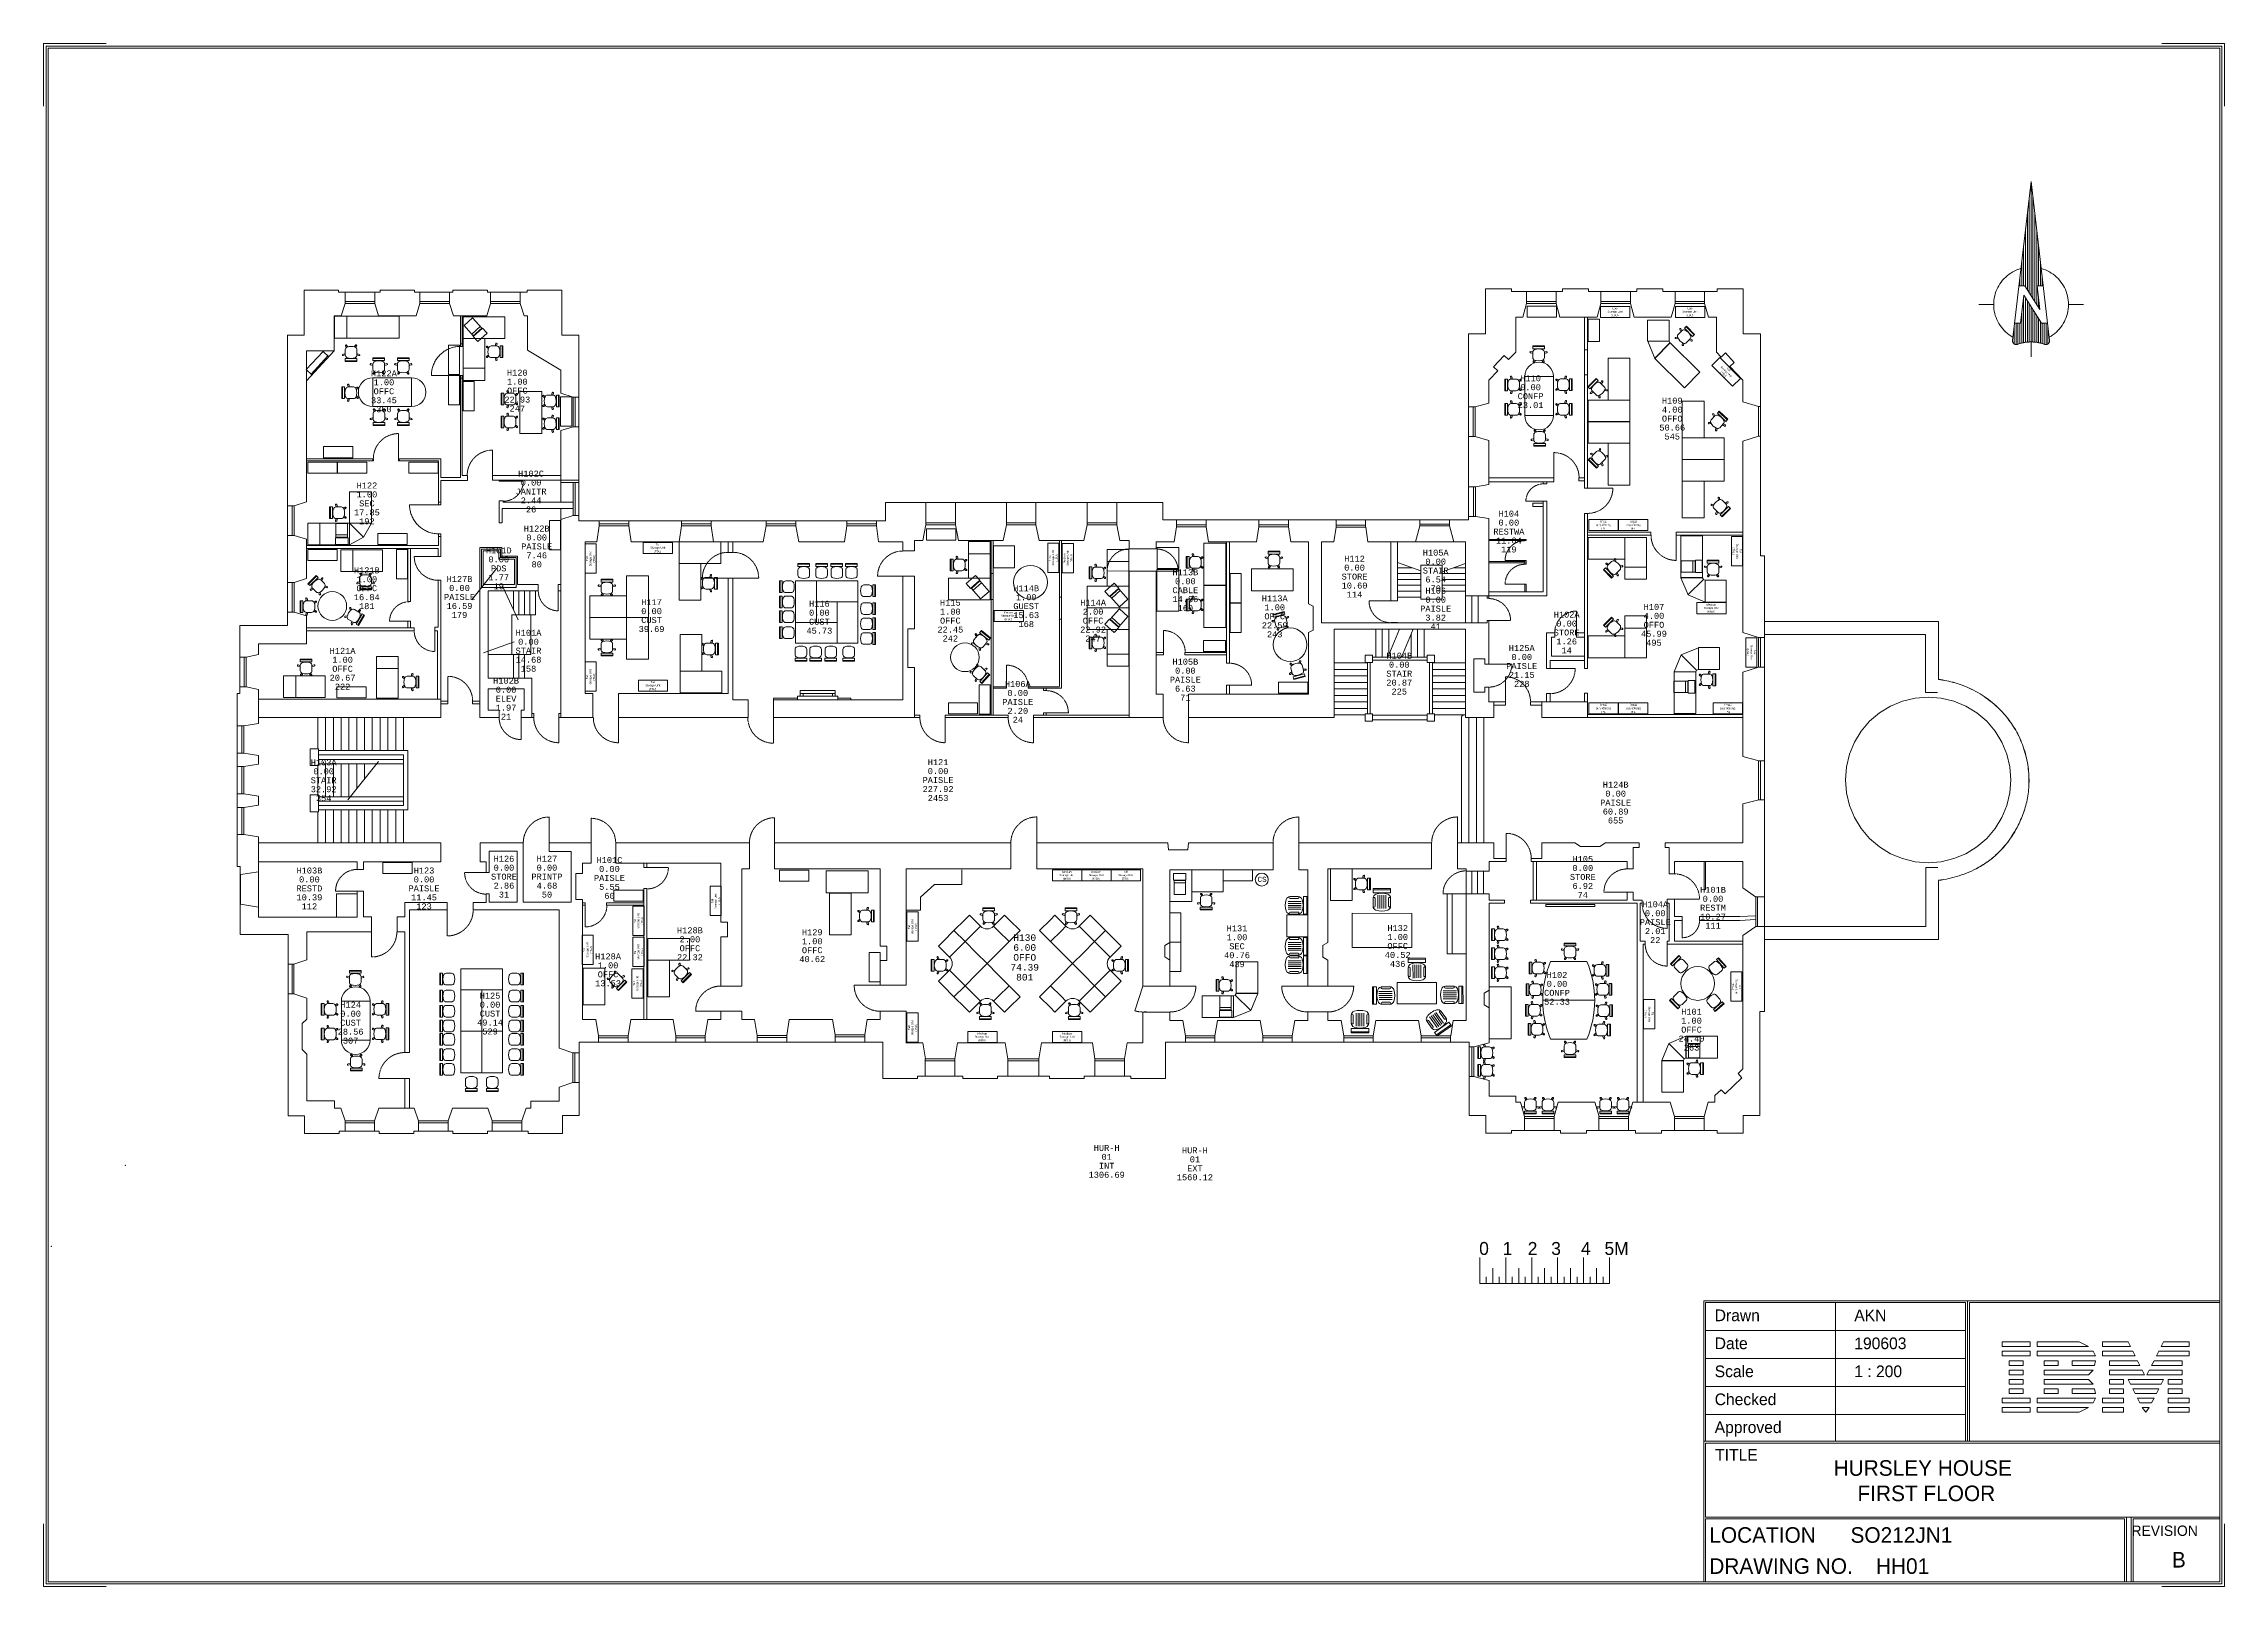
# Model space of a CAD drawing. Extents: x 0 to 84000, y 0 to 59400.
import ezdxf
from ezdxf.enums import TextEntityAlignment as Align

# ---------------------------------------------------------------- set-up
doc = ezdxf.new("R2010")
doc.units = 0
doc.header["$MEASUREMENT"] = 0
doc.linetypes.add('HIDDEN', pattern=[0.375, 0.25, -0.125])
doc.layers.get('0').update_dxf_attribs({"linetype": 'CONTINUOUS', "lineweight": 18})
for name, color, linetype, lineweight in [('001BUILDING', 7, 'CONTINUOUS', 18), ('001FORMAT', 7, 'CONTINUOUS', 18), ('725FURNITURE', 4, 'CONTINUOUS', 18), ('GROS$TXT', 1, 'CONTINUOUS', 18), ('RM', 6, 'CONTINUOUS', 18), ('RM$TXT', 7, 'CONTINUOUS', 18)]:
    doc.layers.add(name, color=color, linetype=linetype, lineweight=lineweight)
doc.styles.add('MONOTXT', font='MONOTXT')

# ---------------------------------------------------------------- blocks, each defined once
blk = doc.blocks.new('1HH0216O')
at = {"linetype": 'Continuous'}
for p, q in [((-3.562282, 3.182342), (0.002197, 33.785919)), ((0.000393, 33.787506), (0.000393, 11.815414)), ((0.001868, 33.786423), (3.566419, 3.182652)), ((-0.358669, 30.696579), (-0.358669, 12.382964)), ((0.360393, 11.248068), (0.360393, 30.696564)), ((-0.718981, 27.605743), (-0.718981, 12.95051)), ((0.720705, 10.680511), (0.720705, 27.605728)), ((-1.438978, 21.424225), (-1.438978, 13.679143)), ((-1.078979, 24.515106), (-1.078979, 13.518088)), ((1.080704, 10.112992), (1.080704, 24.515091)), ((1.440702, 13.679144), (1.440702, 21.424225)), ((-2.359458, 16.882133), (-2.756451, 16.731173)), ((-1.954255, 17.009421), (-2.359458, 16.882133)), ((-1.798666, 18.333328), (-1.798666, 13.679145)), ((1.800389, 13.679144), (1.800389, 18.333328)), ((2.359491, 16.882132), (1.954289, 17.009422)), ((2.756483, 16.731171), (2.359491, 16.882132)), ((-6.600524, 12.955957), (-6.758634, 12.561757)), ((-6.419446, 13.340148), (-6.600524, 12.955957)), ((-6.21603, 13.712993), (-6.419446, 13.340148)), ((-5.990983, 14.073195), (-6.21603, 13.712993)), ((-5.745088, 14.419501), (-5.990983, 14.073195)), ((-5.479201, 14.750705), (-5.745088, 14.419501)), ((-5.194248, 15.065655), (-5.479201, 14.750705)), ((-4.89122, 15.363256), (-5.194248, 15.065655)), ((-4.571172, 15.64247), (-4.89122, 15.363256)), ((-4.235216, 15.902327), (-4.571172, 15.64247)), ((-3.884523, 16.141923), (-4.235216, 15.902327)), ((-3.520312, 16.360423), (-3.884523, 16.141923)), ((-3.143851, 16.557068), (-3.520312, 16.360423)), ((-2.756451, 16.731173), (-3.143851, 16.557068)), ((-2.340863, 13.679143), (-1.181176, 13.679145)), ((-2.158669, 15.242504), (-2.158669, 13.679145)), ((1.715801, 9.112232), (-1.180199, 13.677398)), ((1.182888, 13.679147), (2.342576, 13.679147)), ((1.184066, 13.678157), (1.715865, 9.112342)), ((2.160386, 13.679145), (2.160386, 15.242446)), ((3.143882, 16.557065), (2.756483, 16.731171)), ((3.520342, 16.360418), (3.143882, 16.557065)), ((3.884552, 16.141916), (3.520342, 16.360418)), ((4.235244, 15.90232), (3.884552, 16.141916)), ((4.571198, 15.642461), (4.235244, 15.90232)), ((4.891246, 15.363246), (4.571198, 15.642461)), ((5.194272, 15.065645), (4.891246, 15.363246)), ((5.479224, 14.750694), (5.194272, 15.065645)), ((5.74511, 14.419489), (5.479224, 14.750694)), ((5.991003, 14.073183), (5.74511, 14.419489)), ((6.216049, 13.71298), (5.991003, 14.073183)), ((6.419464, 13.340135), (6.216049, 13.71298)), ((6.600541, 12.955943), (6.419464, 13.340135)), ((6.75865, 12.561744), (6.600541, 12.955943)), ((-10.078976, 10.079557), (-7.198663, 10.079557)), ((-7.188292, 10.489589), (-7.199951, 10.065024)), ((-7.199951, 10.065024), (-7.186556, 9.64051)), ((-7.151619, 10.912729), (-7.188292, 10.489589)), ((-7.186556, 9.64051), (-7.148153, 9.217524)), ((-7.09006, 11.33297), (-7.151619, 10.912729)), ((-7.148153, 9.217524), (-7.084875, 8.797538)), ((-7.003828, 11.748849), (-7.09006, 11.33297)), ((-7.084875, 8.797538), (-6.996944, 8.382014)), ((-6.893224, 12.158921), (-7.003828, 11.748849)), ((-6.758634, 12.561757), (-6.893224, 12.158921)), ((-2.018738, 6.47825), (-1.391787, 11.86108)), ((-1.438978, 11.466765), (-1.438978, 2.743565)), ((2.022708, 6.478437), (-1.391724, 11.860844)), ((-1.078979, 11.36743), (-1.078979, 2.803584)), ((-0.718981, 10.79989), (-0.718981, 2.845966)), ((-0.358669, 10.232528), (-0.358669, 2.871474)), ((0.000393, 9.66501), (0.000393, 2.880049)), ((0.360393, 2.871474), (0.360393, 9.097468)), ((0.720705, 2.845966), (0.720705, 8.530106)), ((1.440703, 9.545651), (1.440703, 11.466743)), ((6.893239, 12.158907), (6.75865, 12.561744)), ((7.003842, 11.748836), (6.893239, 12.158907)), ((6.996952, 8.382003), (7.084884, 8.797526)), ((7.090072, 11.332956), (7.003842, 11.748836)), ((7.084884, 8.797526), (7.148162, 9.217511)), ((7.151631, 10.912715), (7.090072, 11.332956)), ((7.148162, 9.217511), (7.186565, 9.640497)), ((7.188303, 10.489576), (7.151631, 10.912715)), ((7.186565, 9.640497), (7.199961, 10.065011)), ((7.199961, 10.065011), (7.188303, 10.489576)), ((7.200384, 10.07956), (10.080383, 10.07956)), ((-6.996944, 8.382014), (-6.884664, 7.972399)), ((-6.884664, 7.972399), (-6.748428, 7.570116)), ((-6.748428, 7.570116), (-6.588707, 7.176566)), ((-6.588707, 7.176566), (-6.40606, 6.793119)), ((-6.40606, 6.793119), (-6.20112, 6.421109)), ((-6.20112, 6.421109), (-5.974602, 6.06183)), ((-5.974602, 6.06183), (-5.727293, 5.716532)), ((-5.727293, 5.716532), (-5.460055, 5.386418)), ((-5.460055, 5.386418), (-5.173816, 5.072636)), ((-5.173816, 5.072636), (-4.869573, 4.776278)), ((-4.869573, 4.776278), (-4.548386, 4.498374)), ((-4.548386, 4.498374), (-4.21137, 4.239893)), ((-4.21137, 4.239893), (-3.8597, 4.001733)), ((-3.238977, 5.970106), (-3.238977, 2.496416)), ((-3.179602, 6.479424), (-2.019914, 6.479424)), ((-2.878666, 6.479404), (-2.878666, 2.38171)), ((-2.518666, 6.479422), (-2.518666, 2.454015)), ((-2.158666, 6.479404), (-2.158666, 2.569345)), ((-1.798665, 8.375868), (-1.798665, 2.665596)), ((1.080703, 2.803583), (1.080703, 7.962586)), ((1.440702, 2.743584), (1.440702, 7.394988)), ((1.80039, 2.665596), (1.80039, 6.827469)), ((2.021326, 6.479424), (3.181326, 6.479424)), ((2.160389, 2.569345), (2.160389, 6.479404)), ((2.520389, 2.453995), (2.520389, 6.479404)), ((2.880388, 2.381709), (2.880388, 6.479403)), ((3.240702, 2.496416), (3.240702, 5.970106)), ((3.859707, 4.001726), (4.211377, 4.239885)), ((4.211377, 4.239885), (4.548392, 4.498366)), ((4.548392, 4.498366), (4.86958, 4.776269)), ((4.86958, 4.776269), (5.173822, 5.072628)), ((5.173822, 5.072628), (5.460061, 5.38641)), ((5.460061, 5.38641), (5.727299, 5.716523)), ((5.727299, 5.716523), (5.974608, 6.06182)), ((5.974608, 6.06182), (6.201126, 6.421099)), ((6.201126, 6.421099), (6.406066, 6.793109)), ((6.406066, 6.793109), (6.588714, 7.176556)), ((6.588714, 7.176556), (6.748434, 7.570105)), ((6.748434, 7.570105), (6.884672, 7.972387)), ((6.884672, 7.972387), (6.996952, 8.382003)), ((-3.8597, 4.001733), (-3.494599, 3.784724)), ((-3.567221, 3.147498), (-3.568674, 3.11093)), ((-3.568674, 3.11093), (-3.568266, 3.074336)), ((-3.568266, 3.074336), (-3.566, 3.03781)), ((-3.563912, 3.183944), (-3.567221, 3.147498)), ((-3.566, 3.03781), (-3.561881, 3.001447)), ((-3.561881, 3.001447), (-3.555919, 2.965339)), ((-3.555919, 2.965339), (-3.548131, 2.929582)), ((-3.548131, 2.929582), (-3.538535, 2.894266)), ((-3.538535, 2.894266), (-3.527158, 2.859483)), ((-3.527158, 2.859483), (-3.514028, 2.825324)), ((-3.514028, 2.825324), (-3.499179, 2.791875)), ((-3.499179, 2.791875), (-3.48265, 2.759225)), ((-3.48265, 2.759225), (-3.464483, 2.727456)), ((-3.464483, 2.727456), (-3.444725, 2.696652)), ((-3.444725, 2.696652), (-3.423428, 2.666891)), ((-3.423428, 2.666891), (-3.400646, 2.638251)), ((-3.400646, 2.638251), (-3.376438, 2.610805)), ((-3.376438, 2.610805), (-3.350866, 2.584625)), ((-3.350866, 2.584625), (-3.323998, 2.559779)), ((-3.323998, 2.559779), (-3.295902, 2.536329)), ((-3.295902, 2.536329), (-3.26665, 2.514337)), ((-3.26665, 2.514337), (-3.236319, 2.49386)), ((-3.236319, 2.49386), (-3.204987, 2.474951)), ((-3.204987, 2.474951), (-3.172734, 2.457658)), ((-3.172734, 2.457658), (-3.139644, 2.442027)), ((-3.139644, 2.442027), (-3.105803, 2.428096)), ((-3.105803, 2.428096), (-3.071298, 2.415904)), ((-3.071298, 2.415904), (-3.036218, 2.40548)), ((-3.036218, 2.40548), (-3.000653, 2.396853)), ((-3.000653, 2.396853), (-2.964696, 2.390043)), ((-2.964696, 2.390043), (-2.928439, 2.38507)), ((-2.928439, 2.38507), (-2.891977, 2.381945)), ((-2.891977, 2.381945), (-2.855403, 2.380677)), ((-2.855403, 2.380677), (-2.818811, 2.381269)), ((-2.818811, 2.381269), (-2.782297, 2.383719)), ((-2.782297, 2.383719), (-2.745955, 2.388022)), ((-2.745955, 2.388022), (-2.709878, 2.394166)), ((-2.709878, 2.394166), (-2.67416, 2.402134)), ((-2.67416, 2.402134), (-2.638893, 2.411908)), ((-2.638893, 2.411908), (-2.604168, 2.423461)), ((-2.479418, 2.468176), (-2.604785, 2.42412)), ((-2.353306, 2.510052), (-2.479418, 2.468176)), ((-2.226488, 2.549737), (-2.353306, 2.510052)), ((-2.099001, 2.587218), (-2.226488, 2.549737)), ((-1.970884, 2.622484), (-2.099001, 2.587218)), ((-1.842175, 2.655525), (-1.970884, 2.622484)), ((-1.712912, 2.68633), (-1.842175, 2.655525)), ((-1.583135, 2.714891), (-1.712912, 2.68633)), ((-1.452883, 2.741199), (-1.583135, 2.714891)), ((-1.322194, 2.765245), (-1.452883, 2.741199)), ((-1.191109, 2.787023), (-1.322194, 2.765245)), ((-1.059665, 2.806527), (-1.191109, 2.787023)), ((-0.927903, 2.823749), (-1.059665, 2.806527)), ((-0.795863, 2.838686), (-0.927903, 2.823749)), ((-0.663584, 2.851332), (-0.795863, 2.838686)), ((-0.531105, 2.861684), (-0.663584, 2.851332)), ((-0.398467, 2.869739), (-0.531105, 2.861684)), ((-0.265709, 2.875495), (-0.398467, 2.869739)), ((-0.132871, 2.878948), (-0.265709, 2.875495)), ((0.000006, 2.8801), (-0.132871, 2.878948)), ((0.132884, 2.878948), (0.000006, 2.8801)), ((0.000393, 2.880071), (0.000393, -0.000122)), ((0.265721, 2.875494), (0.132884, 2.878948)), ((0.398479, 2.869739), (0.265721, 2.875494)), ((0.531117, 2.861684), (0.398479, 2.869739)), ((0.663596, 2.851331), (0.531117, 2.861684)), ((0.795875, 2.838685), (0.663596, 2.851331)), ((0.927915, 2.823748), (0.795875, 2.838685)), ((1.059677, 2.806525), (0.927915, 2.823748)), ((1.19112, 2.787021), (1.059677, 2.806525)), ((1.322206, 2.765243), (1.19112, 2.787021)), ((1.452895, 2.741196), (1.322206, 2.765243)), ((1.583147, 2.714888), (1.452895, 2.741196)), ((1.712924, 2.686327), (1.583147, 2.714888)), ((1.842186, 2.655522), (1.712924, 2.686327)), ((1.970896, 2.622481), (1.842186, 2.655522)), ((2.099013, 2.587214), (1.970896, 2.622481)), ((2.2265, 2.549733), (2.099013, 2.587214)), ((2.353318, 2.510048), (2.2265, 2.549733)), ((2.479429, 2.468172), (2.353318, 2.510048)), ((2.604796, 2.424116), (2.479429, 2.468172)), ((2.604791, 2.42346), (2.639516, 2.411907)), ((2.639516, 2.411907), (2.674783, 2.402134)), ((2.674783, 2.402134), (2.710501, 2.394165)), ((2.710501, 2.394165), (2.746578, 2.388021)), ((2.746578, 2.388021), (2.78292, 2.383718)), ((2.78292, 2.383718), (2.819434, 2.381268)), ((2.819434, 2.381268), (2.856026, 2.380676)), ((2.856026, 2.380676), (2.8926, 2.381943)), ((2.8926, 2.381943), (2.929062, 2.385068)), ((2.929062, 2.385068), (2.965319, 2.390042)), ((2.965319, 2.390042), (3.001276, 2.396851)), ((3.001276, 2.396851), (3.036841, 2.405478)), ((3.036841, 2.405478), (3.071922, 2.415902)), ((3.071922, 2.415902), (3.106427, 2.428094)), ((3.106427, 2.428094), (3.140268, 2.442024)), ((3.140268, 2.442024), (3.173358, 2.457656)), ((3.173358, 2.457656), (3.205611, 2.474949)), ((3.205611, 2.474949), (3.236944, 2.493858)), ((3.236944, 2.493858), (3.267275, 2.514335)), ((3.267275, 2.514335), (3.296526, 2.536326)), ((3.296526, 2.536326), (3.324623, 2.559776)), ((3.324623, 2.559776), (3.351491, 2.584623)), ((3.351491, 2.584623), (3.377063, 2.610803)), ((3.377063, 2.610803), (3.401271, 2.638248)), ((3.401271, 2.638248), (3.424053, 2.666888)), ((3.424053, 2.666888), (3.44535, 2.696649)), ((3.44535, 2.696649), (3.465108, 2.727454)), ((3.465108, 2.727454), (3.483275, 2.759222)), ((3.483275, 2.759222), (3.499805, 2.791873)), ((3.494606, 3.784716), (3.859707, 4.001726)), ((3.499805, 2.791873), (3.514654, 2.825321)), ((3.514654, 2.825321), (3.527784, 2.859481)), ((3.527784, 2.859481), (3.539162, 2.894263)), ((3.539162, 2.894263), (3.548757, 2.929579)), ((3.548757, 2.929579), (3.556546, 2.965337)), ((3.556546, 2.965337), (3.562508, 3.001444)), ((3.562508, 3.001444), (3.566627, 3.037808)), ((3.567848, 3.147496), (3.564539, 3.183942)), ((3.566627, 3.037808), (3.568893, 3.074334)), ((3.569301, 3.110928), (3.567848, 3.147496)), ((3.568893, 3.074334), (3.569301, 3.110928))]:
    blk.add_line(p, q, dxfattribs=at)
blk = doc.blocks.new('1HH0216B')
at = {"linetype": 'Continuous'}
blk.add_line((0, 970), (0, 0), dxfattribs=at)
at = {"linetype": 'HIDDEN'}
for p, q in [((38.082313, 969.252032), (0.000304, 969.999878)), ((76.105602, 967.009669), (38.082313, 969.252032)), ((114.011541, 963.276249), (76.105602, 967.009669)), ((151.741683, 958.057527), (114.011541, 963.276249)), ((189.23785, 951.36155), (151.741683, 958.057527)), ((226.442226, 943.198644), (189.23785, 951.36155)), ((263.297445, 933.581394), (226.442226, 943.198644)), ((299.746679, 922.52463), (263.297445, 933.581394)), ((335.733725, 910.0454), (299.746679, 922.52463)), ((371.203094, 896.162946), (335.733725, 910.0454)), ((406.100095, 880.898675), (371.203094, 896.162946)), ((440.370919, 864.276123), (406.100095, 880.898675)), ((473.962724, 846.32092), (440.370919, 864.276123)), ((506.823713, 827.060752), (473.962724, 846.32092)), ((538.903216, 806.525317), (506.823713, 827.060752)), ((570.151771, 784.746278), (538.903216, 806.525317)), ((600.521193, 761.757219), (570.151771, 784.746278)), ((629.964655, 737.593585), (600.521193, 761.757219)), ((658.436758, 712.292636), (629.964655, 737.593585)), ((685.893599, 685.893384), (658.436758, 712.292636)), ((712.292843, 658.436534), (685.893599, 685.893384)), ((737.593783, 629.964423), (712.292843, 658.436534)), ((761.757407, 600.520954), (737.593783, 629.964423)), ((784.746457, 570.151524), (761.757407, 600.520954)), ((806.525486, 538.902963), (784.746457, 570.151524)), ((827.060911, 506.823453), (806.525486, 538.902963)), ((846.321069, 473.962458), (827.060911, 506.823453)), ((864.276261, 440.370648), (846.321069, 473.962458)), ((880.898803, 406.099818), (864.276261, 440.370648)), ((896.163063, 371.202812), (880.898803, 406.099818)), ((910.045505, 335.733439), (896.163063, 371.202812)), ((922.524724, 299.746389), (910.045505, 335.733439)), ((933.581476, 263.297152), (922.524724, 299.746389)), ((943.198715, 226.44193), (933.581476, 263.297152)), ((951.36161, 189.237551), (943.198715, 226.44193)), ((958.057575, 151.741382), (951.36161, 189.237551)), ((963.276285, 114.011239), (958.057575, 151.741382)), ((967.009693, 76.105298), (963.276285, 114.011239)), ((969.252044, 38.082009), (967.009693, 76.105298)), ((969.999878, 0), (969.252044, 38.082009))]:
    blk.add_line(p, q, dxfattribs=at)
blk = doc.blocks.new('2HH0216B')
at = {"linetype": 'Continuous'}
blk.add_line((0, 1000), (0, 0), dxfattribs=at)
at = {"linetype": 'HIDDEN'}
for p, q in [((39.260117, 999.228902), (0.000314, 999.999878)), ((78.459383, 996.917189), (39.260117, 999.228902)), ((117.537671, 993.068302), (78.459383, 996.917189)), ((156.434725, 987.688176), (117.537671, 993.068302)), ((195.090568, 980.785107), (156.434725, 987.688176)), ((233.445595, 972.369739), (195.090568, 980.785107)), ((271.440666, 962.455049), (233.445595, 972.369739)), ((309.017196, 951.056323), (271.440666, 962.455049)), ((346.117243, 938.191137), (309.017196, 951.056323)), ((382.683603, 923.87933), (346.117243, 938.191137)), ((418.659893, 908.142968), (382.683603, 923.87933)), ((453.99064, 891.006316), (418.659893, 908.142968)), ((488.621367, 872.495797), (453.99064, 891.006316)), ((522.498675, 852.639954), (488.621367, 872.495797)), ((555.570328, 831.469402), (522.498675, 852.639954)), ((587.785333, 809.016785), (555.570328, 831.469402)), ((619.094016, 785.316723), (587.785333, 809.016785)), ((649.4481, 760.405761), (619.094016, 785.316723)), ((678.800784, 734.322308), (649.4481, 760.405761)), ((707.106806, 707.106584), (678.800784, 734.322308)), ((734.322521, 678.800553), (707.106806, 707.106584)), ((760.405965, 649.447862), (734.322521, 678.800553)), ((785.316918, 619.093769), (760.405965, 649.447862)), ((809.016969, 587.785079), (785.316918, 619.093769)), ((831.469576, 555.570067), (809.016969, 587.785079)), ((852.640118, 522.498407), (831.469576, 555.570067)), ((872.49595, 488.621093), (852.640118, 522.498407)), ((891.006458, 453.99036), (872.49595, 488.621093)), ((908.143099, 418.659608), (891.006458, 453.99036)), ((923.87945, 382.683313), (908.143099, 418.659608)), ((938.191246, 346.116949), (923.87945, 382.683313)), ((951.05642, 309.016897), (938.191246, 346.116949)), ((962.455134, 271.440364), (951.05642, 309.016897)), ((972.369813, 233.44529), (962.455134, 271.440364)), ((980.785168, 195.09026), (972.369813, 233.44529)), ((987.688225, 156.434415), (980.785168, 195.09026)), ((993.068339, 117.53736), (987.688225, 156.434415)), ((996.917213, 78.459071), (993.068339, 117.53736)), ((999.228915, 39.259803), (996.917213, 78.459071)), ((999.999878, 0), (999.228915, 39.259803))]:
    blk.add_line(p, q, dxfattribs=at)
blk = doc.blocks.new('3HH0216B')
at = {"linetype": 'Continuous'}
blk.add_line((0, 900), (0, 0), dxfattribs=at)
at = {"linetype": 'HIDDEN'}
for p, q in [((35.334105, 899.306), (0.000283, 899.999878)), ((70.613444, 897.225458), (35.334105, 899.306)), ((105.783903, 893.761459), (70.613444, 897.225458)), ((140.791251, 888.919346), (105.783903, 893.761459)), ((175.581508, 882.706584), (140.791251, 888.919346)), ((210.101033, 875.132754), (175.581508, 882.706584)), ((244.296596, 866.209532), (210.101033, 875.132754)), ((278.115472, 855.950679), (244.296596, 866.209532)), ((311.505515, 844.372012), (278.115472, 855.950679)), ((344.415238, 831.491385), (311.505515, 844.372012)), ((376.793899, 817.32866), (344.415238, 831.491385)), ((408.591571, 801.905673), (376.793899, 817.32866)), ((439.759224, 785.246207), (408.591571, 801.905673)), ((470.248801, 767.375948), (439.759224, 785.246207)), ((500.013289, 748.322452), (470.248801, 767.375948)), ((529.006792, 728.115097), (500.013289, 748.322452)), ((557.184606, 706.785041), (529.006792, 728.115097)), ((584.503282, 684.365175), (557.184606, 706.785041)), ((610.920697, 660.890068), (584.503282, 684.365175)), ((636.396117, 636.395917), (610.920697, 660.890068)), ((660.89026, 610.92049), (636.396117, 636.395917)), ((684.365359, 584.503068), (660.89026, 610.92049)), ((706.785216, 557.184385), (684.365359, 584.503068)), ((728.115263, 529.006564), (706.785216, 557.184385)), ((748.322608, 500.013054), (728.115263, 529.006564)), ((767.376096, 470.24856), (748.322608, 500.013054)), ((785.246345, 439.758978), (767.376096, 470.24856)), ((801.905802, 408.591319), (785.246345, 439.758978)), ((817.328778, 376.793642), (801.905802, 408.591319)), ((831.491494, 344.414977), (817.328778, 376.793642)), ((844.37211, 311.50525), (831.491494, 344.414977)), ((855.950766, 278.115203), (844.37211, 311.50525)), ((866.209609, 244.296324), (855.950766, 278.115203)), ((875.13282, 210.100758), (866.209609, 244.296324)), ((882.70664, 175.581231), (875.13282, 210.100758)), ((888.91939, 140.790972), (882.70664, 175.581231)), ((893.761493, 105.783622), (888.91939, 140.790972)), ((897.22548, 70.613163), (893.761493, 105.783622)), ((899.306011, 35.333822), (897.22548, 70.613163)), ((899.999878, 0), (899.306011, 35.333822))]:
    blk.add_line(p, q, dxfattribs=at)
blk = doc.blocks.new('4HH0216B')
at = {"linetype": 'Continuous'}
blk.add_line((0, 670), (0, 0), dxfattribs=at)
at = {"linetype": 'HIDDEN'}
for p, q in [((26.304277, 669.483324), (0.00021, 669.999878)), ((52.567784, 667.934476), (26.304277, 669.483324)), ((78.750235, 665.355722), (52.567784, 667.934476)), ((104.811259, 661.751038), (78.750235, 665.355722)), ((130.710672, 657.125982), (104.811259, 661.751038)), ((156.408539, 651.487686), (130.710672, 657.125982)), ((181.865235, 644.844844), (156.408539, 651.487686)), ((207.041509, 637.207698), (181.865235, 644.844844)), ((231.898539, 628.588024), (207.041509, 637.207698)), ((256.397999, 618.999114), (231.898539, 628.588024)), ((280.502112, 608.455752), (256.397999, 618.999114)), ((304.173711, 596.974196), (280.502112, 608.455752)), ((327.376296, 584.572149), (304.173711, 596.974196)), ((350.074091, 571.268735), (327.376296, 584.572149)), ((372.232098, 557.084466), (350.074091, 571.268735)), ((393.816149, 542.041213), (372.232098, 557.084466)), ((414.792965, 526.162173), (393.816149, 542.041213)), ((435.130201, 509.471829), (414.792965, 526.162173)), ((454.796498, 491.995917), (435.130201, 509.471829)), ((473.761531, 473.761383), (454.796498, 491.995917)), ((491.99606, 454.796343), (473.761531, 473.761383)), ((509.471966, 435.130041), (491.99606, 454.796343)), ((526.162303, 414.7928), (509.471966, 435.130041)), ((542.041337, 393.815979), (526.162303, 414.7928)), ((557.084583, 372.231923), (542.041337, 393.815979)), ((571.268845, 350.073912), (557.084583, 372.231923)), ((584.572252, 327.376113), (571.268845, 350.073912)), ((596.974291, 304.173523), (584.572252, 327.376113)), ((608.45584, 280.501921), (596.974291, 304.173523)), ((618.999194, 256.397804), (608.45584, 280.501921)), ((628.588097, 231.898342), (618.999194, 256.397804)), ((637.207763, 207.041309), (628.588097, 231.898342)), ((644.844901, 181.865033), (637.207763, 207.041309)), ((651.487735, 156.408335), (644.844901, 181.865033)), ((657.126023, 130.710466), (651.487735, 156.408335)), ((661.751071, 104.811052), (657.126023, 130.710466)), ((665.355747, 78.750026), (661.751071, 104.811052)), ((667.934493, 52.567574), (665.355747, 78.750026)), ((669.483333, 26.304067), (667.934493, 52.567574)), ((669.999878, 0), (669.483333, 26.304067))]:
    blk.add_line(p, q, dxfattribs=at)
blk = doc.blocks.new('5HH0216B')
at = {"linetype": 'Continuous'}
blk.add_line((0, 890), (0, 0), dxfattribs=at)
at = {"linetype": 'HIDDEN'}
for p, q in [((34.941503, 889.31371), (0.000279, 889.999878)), ((69.82885, 887.256285), (34.941503, 889.31371)), ((104.608526, 883.830775), (69.82885, 887.256285)), ((139.226903, 879.042463), (104.608526, 883.830775)), ((173.630603, 872.898732), (139.226903, 879.042463)), ((207.766576, 865.409055), (173.630603, 872.898732)), ((241.582189, 856.58498), (207.766576, 865.409055)), ((275.0253, 846.440114), (241.582189, 856.58498)), ((308.044342, 834.9901), (275.0253, 846.440114)), ((340.588402, 822.252591), (308.044342, 834.9901)), ((372.607299, 808.247229), (340.588402, 822.252591)), ((404.051664, 792.995609), (372.607299, 808.247229)), ((434.87301, 776.521248), (404.051664, 792.995609)), ((465.023814, 758.849547), (434.87301, 776.521248)), ((494.457585, 740.007756), (465.023814, 758.849547)), ((523.128938, 720.024928), (494.457585, 740.007756)), ((550.993666, 698.931873), (523.128938, 720.024928)), ((578.008801, 676.761117), (550.993666, 698.931873)), ((604.132688, 653.546844), (578.008801, 676.761117)), ((629.325048, 629.32485), (604.132688, 653.546844)), ((653.547034, 604.132483), (629.325048, 629.32485)), ((676.761298, 578.008588), (653.547034, 604.132483)), ((698.932046, 550.993446), (676.761298, 578.008588)), ((720.025092, 523.128712), (698.932046, 550.993446)), ((740.007912, 494.457352), (720.025092, 523.128712)), ((758.849693, 465.023575), (740.007912, 494.457352)), ((776.521384, 434.872766), (758.849693, 465.023575)), ((792.995736, 404.051415), (776.521384, 434.872766)), ((808.247346, 372.607046), (792.995736, 404.051415)), ((822.252698, 340.588144), (808.247346, 372.607046)), ((834.990196, 308.04408), (822.252698, 340.588144)), ((846.440201, 275.025034), (834.990196, 308.04408)), ((856.585056, 241.58192), (846.440201, 275.025034)), ((865.40912, 207.766305), (856.585056, 241.58192)), ((872.898787, 173.630329), (865.40912, 207.766305)), ((879.042507, 139.226627), (872.898787, 173.630329)), ((883.830808, 104.608249), (879.042507, 139.226627)), ((887.256306, 69.828572), (883.830808, 104.608249)), ((889.313721, 34.941224), (887.256306, 69.828572)), ((889.999878, 0), (889.313721, 34.941224))]:
    blk.add_line(p, q, dxfattribs=at)
blk = doc.blocks.new('7HH0216B')
at = {"linetype": 'Continuous'}
blk.add_line((0, 760), (0, 0), dxfattribs=at)
at = {"linetype": 'HIDDEN'}
for p, q in [((29.837688, 759.413937), (0.000239, 759.999878)), ((59.629129, 757.657034), (29.837688, 759.413937)), ((89.328627, 754.73188), (59.629129, 757.657034)), ((118.890386, 750.642985), (89.328627, 754.73188)), ((148.268826, 745.396653), (118.890386, 750.642985)), ((177.418645, 739.000974), (148.268826, 745.396653)), ((206.294898, 731.465809), (177.418645, 739.000974)), ((234.85306, 722.802777), (206.294898, 731.465809)), ((263.049095, 713.025237), (234.85306, 722.802777)), ((290.839527, 702.148264), (263.049095, 713.025237)), ((318.181507, 690.188629), (290.839527, 702.148264)), ((345.032873, 677.164774), (318.181507, 690.188629)), ((371.352224, 663.09678), (345.032873, 677.164774)), ((397.098978, 648.00634), (371.352224, 663.09678)), ((422.233433, 631.916721), (397.098978, 648.00634)), ((446.716836, 614.852733), (422.233433, 631.916721)), ((470.511434, 596.840687), (446.716836, 614.852733)), ((493.580537, 577.908356), (470.511434, 596.840687)), ((515.888576, 558.084933), (493.580537, 577.908356)), ((537.401152, 537.400983), (515.888576, 558.084933)), ((558.085095, 515.888401), (537.401152, 537.400983)), ((577.908511, 493.580356), (558.085095, 515.888401)), ((596.840834, 470.511246), (577.908511, 493.580356)), ((614.852873, 446.716643), (596.840834, 470.511246)), ((631.916854, 422.233235), (614.852873, 446.716643)), ((648.006465, 397.098774), (631.916854, 422.233235)), ((663.096897, 371.352016), (648.006465, 397.098774)), ((677.164882, 345.032661), (663.096897, 371.352016)), ((690.188729, 318.18129), (677.164882, 345.032661)), ((702.148355, 290.839307), (690.188729, 318.18129)), ((713.025319, 263.048871), (702.148355, 290.839307)), ((722.802851, 234.852833), (713.025319, 263.048871)), ((731.465874, 206.294669), (722.802851, 234.852833)), ((739.001029, 177.418413), (731.465874, 206.294669)), ((745.396699, 148.268592), (739.001029, 177.418413)), ((750.643022, 118.890151), (745.396699, 148.268592)), ((754.731908, 89.32839), (750.643022, 118.890151)), ((757.657053, 59.628891), (754.731908, 89.32839)), ((759.413946, 29.837449), (757.657053, 59.628891)), ((759.999878, 0), (759.413946, 29.837449))]:
    blk.add_line(p, q, dxfattribs=at)
blk = doc.blocks.new('6HH0216B')
at = {"linetype": 'Continuous'}
blk.add_line((0, 840), (0, 0), dxfattribs=at)
at = {"linetype": 'HIDDEN'}
for p, q in [((32.978497, 839.352258), (0.000264, 839.999878)), ((65.905881, 837.410419), (32.978497, 839.352258)), ((98.731642, 834.177354), (65.905881, 837.410419)), ((131.405166, 829.658048), (98.731642, 834.177354)), ((163.876073, 823.859471), (131.405166, 829.658048)), ((196.094295, 816.790562), (163.876073, 823.859471)), ((228.010154, 808.462222), (196.094295, 816.790562)), ((259.574438, 798.887292), (228.010154, 808.462222)), ((290.738477, 788.080537), (259.574438, 798.887292)), ((321.454219, 776.058619), (290.738477, 788.080537)), ((351.674302, 762.840075), (321.454219, 776.058619)), ((381.352129, 748.445288), (351.674302, 762.840075)), ((410.441939, 732.896453), (381.352129, 748.445288)), ((438.898877, 716.217544), (410.441939, 732.896453)), ((466.679065, 698.434281), (438.898877, 716.217544)), ((493.739668, 679.574084), (466.679065, 698.434281)), ((520.038961, 659.666032), (493.739668, 679.574084)), ((545.536392, 638.740824), (520.038961, 659.666032)), ((570.192645, 616.830724), (545.536392, 638.740824)), ((593.969703, 593.969517), (570.192645, 616.830724)), ((616.830903, 570.192451), (593.969703, 593.969517)), ((638.740995, 545.536191), (616.830903, 570.192451)), ((659.666196, 520.038754), (638.740995, 545.536191)), ((679.574239, 493.739455), (659.666196, 520.038754)), ((698.434428, 466.678846), (679.574239, 493.739455)), ((716.217682, 438.898652), (698.434428, 466.678846)), ((732.896581, 410.441708), (716.217682, 438.898652)), ((748.445408, 381.351894), (732.896581, 410.441708)), ((762.840186, 351.674063), (748.445408, 381.351894)), ((776.05872, 321.453976), (762.840186, 351.674063)), ((788.080628, 290.73823), (776.05872, 321.453976)), ((798.887374, 259.574187), (788.080628, 290.73823)), ((808.462294, 228.0099), (798.887374, 259.574187)), ((816.790624, 196.094039), (808.462294, 228.0099)), ((823.859522, 163.875814), (816.790624, 196.094039)), ((829.65809, 131.404906), (823.859522, 163.875814)), ((834.177385, 98.73138), (829.65809, 131.404906)), ((837.41044, 65.905618), (834.177385, 98.73138)), ((839.352269, 32.978234), (837.41044, 65.905618)), ((839.999878, 0), (839.352269, 32.978234))]:
    blk.add_line(p, q, dxfattribs=at)
blk = doc.blocks.new('8HH0216B')
at = {"linetype": 'Continuous'}
blk.add_line((0, 850), (0, 0), dxfattribs=at)
at = {"linetype": 'HIDDEN'}
for p, q in [((33.371099, 849.344549), (0.000267, 849.999878)), ((66.690475, 847.379592), (33.371099, 849.344549)), ((99.907019, 844.108038), (66.690475, 847.379592)), ((132.969513, 839.534931), (99.907019, 844.108038)), ((165.826979, 833.667323), (132.969513, 839.534931)), ((198.428751, 826.514261), (165.826979, 833.667323)), ((230.724561, 818.086774), (198.428751, 826.514261)), ((262.664611, 808.397857), (230.724561, 818.086774)), ((294.19965, 797.46245), (262.664611, 808.397857)), ((325.281056, 785.297413), (294.19965, 797.46245)), ((355.860902, 771.921506), (325.281056, 785.297413)), ((385.892036, 757.355352), (355.860902, 771.921506)), ((415.328153, 741.621412), (385.892036, 757.355352)), ((444.123864, 724.743945), (415.328153, 741.621412)), ((472.234769, 706.748976), (444.123864, 724.743945)), ((499.617522, 687.664252), (472.234769, 706.748976)), ((526.229902, 667.5192), (499.617522, 687.664252)), ((552.030873, 646.344883), (526.229902, 667.5192)), ((576.980654, 624.173948), (552.030873, 646.344883)), ((601.040772, 601.040583), (576.980654, 624.173948)), ((624.174129, 576.980458), (601.040772, 601.040583)), ((646.345056, 552.030671), (624.174129, 576.980458)), ((667.519366, 526.229692), (646.345056, 552.030671)), ((687.664409, 499.617306), (667.519366, 526.229692)), ((706.749125, 472.234547), (687.664409, 499.617306)), ((724.744084, 444.123637), (706.749125, 472.234547)), ((741.621542, 415.32792), (724.744084, 444.123637)), ((757.355473, 385.891798), (741.621542, 415.32792)), ((771.921618, 355.860659), (757.355473, 385.891798)), ((785.297515, 325.280809), (771.921618, 355.860659)), ((797.462542, 294.1994), (785.297515, 325.280809)), ((808.397939, 262.664357), (797.462542, 294.1994)), ((818.086846, 230.724304), (808.397939, 262.664357)), ((826.514323, 198.428492), (818.086846, 230.724304)), ((833.667375, 165.826717), (826.514323, 198.428492)), ((839.534973, 132.96925), (833.667375, 165.826717)), ((844.10807, 99.906754), (839.534973, 132.96925)), ((847.379613, 66.690208), (844.10807, 99.906754)), ((849.344559, 33.370832), (847.379613, 66.690208)), ((849.999878, 0), (849.344559, 33.370832))]:
    blk.add_line(p, q, dxfattribs=at)
blk = doc.blocks.new('9HH0216B')
at = {"linetype": 'Continuous'}
blk.add_line((0, 1000), (0, 0), dxfattribs=at)
at = {"linetype": 'HIDDEN'}
for p, q in [((39.260117, 999.228902), (0.000314, 999.999878)), ((78.459383, 996.917189), (39.260117, 999.228902)), ((117.537671, 993.068302), (78.459383, 996.917189)), ((156.434725, 987.688176), (117.537671, 993.068302)), ((195.090568, 980.785107), (156.434725, 987.688176)), ((233.445595, 972.369739), (195.090568, 980.785107)), ((271.440666, 962.455049), (233.445595, 972.369739)), ((309.017196, 951.056323), (271.440666, 962.455049)), ((346.117243, 938.191137), (309.017196, 951.056323)), ((382.683603, 923.87933), (346.117243, 938.191137)), ((418.659893, 908.142968), (382.683603, 923.87933)), ((453.99064, 891.006316), (418.659893, 908.142968)), ((488.621367, 872.495797), (453.99064, 891.006316)), ((522.498675, 852.639954), (488.621367, 872.495797)), ((555.570328, 831.469402), (522.498675, 852.639954)), ((587.785333, 809.016785), (555.570328, 831.469402)), ((619.094016, 785.316723), (587.785333, 809.016785)), ((649.4481, 760.405761), (619.094016, 785.316723)), ((678.800784, 734.322308), (649.4481, 760.405761)), ((707.106806, 707.106584), (678.800784, 734.322308)), ((734.322521, 678.800553), (707.106806, 707.106584)), ((760.405965, 649.447862), (734.322521, 678.800553)), ((785.316918, 619.093769), (760.405965, 649.447862)), ((809.016969, 587.785079), (785.316918, 619.093769)), ((831.469576, 555.570067), (809.016969, 587.785079)), ((852.640118, 522.498407), (831.469576, 555.570067)), ((872.49595, 488.621093), (852.640118, 522.498407)), ((891.006458, 453.99036), (872.49595, 488.621093)), ((908.143099, 418.659608), (891.006458, 453.99036)), ((923.87945, 382.683313), (908.143099, 418.659608)), ((938.191246, 346.116949), (923.87945, 382.683313)), ((951.05642, 309.016897), (938.191246, 346.116949)), ((962.455134, 271.440364), (951.05642, 309.016897)), ((972.369813, 233.44529), (962.455134, 271.440364)), ((980.785168, 195.09026), (972.369813, 233.44529)), ((987.688225, 156.434415), (980.785168, 195.09026)), ((993.068339, 117.53736), (987.688225, 156.434415)), ((996.917213, 78.459071), (993.068339, 117.53736)), ((999.228915, 39.259803), (996.917213, 78.459071)), ((999.999878, 0), (999.228915, 39.259803))]:
    blk.add_line(p, q, dxfattribs=at)
blk = doc.blocks.new('10HH0216B')
at = {"linetype": 'Continuous'}
blk.add_line((0, 830), (0, 0), dxfattribs=at)
at = {"linetype": 'HIDDEN'}
for p, q in [((32.585896, 829.359968), (0.000261, 829.999878)), ((65.121287, 827.441246), (32.585896, 829.359968)), ((97.556265, 824.24667), (65.121287, 827.441246)), ((129.840819, 819.781166), (97.556265, 824.24667)), ((161.925167, 814.051619), (129.840819, 819.781166)), ((193.759839, 807.066864), (161.925167, 814.051619)), ((225.295747, 798.83767), (193.759839, 807.066864)), ((256.484266, 789.376728), (225.295747, 798.83767)), ((287.277305, 778.698624), (256.484266, 789.376728)), ((317.627383, 766.819824), (287.277305, 778.698624)), ((347.487703, 753.758644), (317.627383, 766.819824)), ((376.812222, 739.535224), (347.487703, 753.758644)), ((405.555724, 724.171493), (376.812222, 739.535224)), ((433.673889, 707.691144), (405.555724, 724.171493)), ((461.123361, 690.119586), (433.673889, 707.691144)), ((487.861814, 671.483915), (461.123361, 690.119586)), ((513.84802, 651.812864), (487.861814, 671.483915)), ((539.04191, 631.136766), (513.84802, 651.812864)), ((563.404636, 609.4875), (539.04191, 631.136766)), ((586.898634, 586.89845), (563.404636, 609.4875)), ((609.487677, 563.404445), (586.898634, 586.89845)), ((631.136935, 539.041712), (609.487677, 563.404445)), ((651.813025, 513.847815), (631.136935, 539.041712)), ((671.484068, 487.861603), (651.813025, 513.847815)), ((690.119731, 461.123144), (671.484068, 487.861603)), ((707.69128, 433.673667), (690.119731, 461.123144)), ((724.171621, 405.555497), (707.69128, 433.673667)), ((739.535342, 376.81199), (724.171621, 405.555497)), ((753.758753, 347.487466), (739.535342, 376.81199)), ((766.819924, 317.627142), (753.758753, 347.487466)), ((778.698715, 287.27706), (766.819924, 317.627142)), ((789.376809, 256.484018), (778.698715, 287.27706)), ((798.837741, 225.295496), (789.376809, 256.484018)), ((807.066924, 193.759586), (798.837741, 225.295496)), ((814.051669, 161.924912), (807.066924, 193.759586)), ((819.781206, 129.840561), (814.051669, 161.924912)), ((824.2467, 97.556006), (819.781206, 129.840561)), ((827.441266, 65.121027), (824.2467, 97.556006)), ((829.359978, 32.585636), (827.441266, 65.121027)), ((829.999878, 0), (829.359978, 32.585636))]:
    blk.add_line(p, q, dxfattribs=at)
blk = doc.blocks.new('11HH0216B')
at = {"linetype": 'Continuous'}
blk.add_line((0, 970), (0, 0), dxfattribs=at)
at = {"linetype": 'HIDDEN'}
for p, q in [((38.082313, 969.252032), (0.000304, 969.999878)), ((76.105602, 967.009669), (38.082313, 969.252032)), ((114.011541, 963.276249), (76.105602, 967.009669)), ((151.741683, 958.057527), (114.011541, 963.276249)), ((189.23785, 951.36155), (151.741683, 958.057527)), ((226.442226, 943.198644), (189.23785, 951.36155)), ((263.297445, 933.581394), (226.442226, 943.198644)), ((299.746679, 922.52463), (263.297445, 933.581394)), ((335.733725, 910.0454), (299.746679, 922.52463)), ((371.203094, 896.162946), (335.733725, 910.0454)), ((406.100095, 880.898675), (371.203094, 896.162946)), ((440.370919, 864.276123), (406.100095, 880.898675)), ((473.962724, 846.32092), (440.370919, 864.276123)), ((506.823713, 827.060752), (473.962724, 846.32092)), ((538.903216, 806.525317), (506.823713, 827.060752)), ((570.151771, 784.746278), (538.903216, 806.525317)), ((600.521193, 761.757219), (570.151771, 784.746278)), ((629.964655, 737.593585), (600.521193, 761.757219)), ((658.436758, 712.292636), (629.964655, 737.593585)), ((685.893599, 685.893384), (658.436758, 712.292636)), ((712.292843, 658.436534), (685.893599, 685.893384)), ((737.593783, 629.964423), (712.292843, 658.436534)), ((761.757407, 600.520954), (737.593783, 629.964423)), ((784.746457, 570.151524), (761.757407, 600.520954)), ((806.525486, 538.902963), (784.746457, 570.151524)), ((827.060911, 506.823453), (806.525486, 538.902963)), ((846.321069, 473.962458), (827.060911, 506.823453)), ((864.276261, 440.370648), (846.321069, 473.962458)), ((880.898803, 406.099818), (864.276261, 440.370648)), ((896.163063, 371.202812), (880.898803, 406.099818)), ((910.045505, 335.733439), (896.163063, 371.202812)), ((922.524724, 299.746389), (910.045505, 335.733439)), ((933.581476, 263.297152), (922.524724, 299.746389)), ((943.198715, 226.44193), (933.581476, 263.297152)), ((951.36161, 189.237551), (943.198715, 226.44193)), ((958.057575, 151.741382), (951.36161, 189.237551)), ((963.276285, 114.011239), (958.057575, 151.741382)), ((967.009693, 76.105298), (963.276285, 114.011239)), ((969.252044, 38.082009), (967.009693, 76.105298)), ((969.999878, 0), (969.252044, 38.082009))]:
    blk.add_line(p, q, dxfattribs=at)
blk = doc.blocks.new('13HH0216B')
at = {"linetype": 'Continuous'}
blk.add_line((0, 790), (0, 0), dxfattribs=at)
at = {"linetype": 'HIDDEN'}
for p, q in [((31.015491, 789.390807), (0.000248, 789.999878)), ((61.982911, 787.564554), (31.015491, 789.390807)), ((92.854757, 784.523933), (61.982911, 787.564554)), ((123.583429, 780.273634), (92.854757, 784.523933)), ((154.121543, 774.82021), (123.583429, 780.273634)), ((184.422014, 768.172069), (154.121543, 774.82021)), ((214.438119, 760.339464), (184.422014, 768.172069)), ((244.123577, 751.334471), (214.438119, 760.339464)), ((273.432613, 741.170974), (244.123577, 751.334471)), ((302.320037, 729.864647), (273.432613, 741.170974)), ((330.741305, 717.432921), (302.320037, 729.864647)), ((358.652594, 703.894967), (330.741305, 717.432921)), ((386.010867, 689.271657), (358.652594, 703.894967)), ((412.77394, 673.585542), (386.010867, 689.271657)), ((438.900545, 656.860806), (412.77394, 673.585542)), ((464.350398, 639.123239), (438.900545, 656.860806)), ((489.084256, 620.400191), (464.350398, 639.123239)), ((513.063983, 600.720531), (489.084256, 620.400191)), ((536.252602, 580.114604), (513.063983, 600.720531)), ((558.614359, 558.614183), (536.252602, 580.114604)), ((580.114773, 536.25242), (558.614359, 558.614183)), ((600.720693, 513.063794), (580.114773, 536.25242)), ((620.400345, 489.084062), (600.720693, 513.063794)), ((639.123385, 464.350197), (620.400345, 489.084062)), ((656.860944, 438.900339), (639.123385, 464.350197)), ((673.585671, 412.773728), (656.860944, 438.900339)), ((689.271779, 386.010651), (673.585671, 412.773728)), ((703.895079, 358.652373), (689.271779, 386.010651)), ((717.433025, 330.74108), (703.895079, 358.652373)), ((729.864742, 302.319808), (717.433025, 330.74108)), ((741.17106, 273.432381), (729.864742, 302.319808)), ((751.334547, 244.123341), (741.17106, 273.432381)), ((760.339531, 214.437881), (751.334547, 244.123341)), ((768.172127, 184.421773), (760.339531, 214.437881)), ((774.820258, 154.1213), (768.172127, 184.421773)), ((780.273672, 123.583184), (774.820258, 154.1213)), ((784.523962, 92.854511), (780.273672, 123.583184)), ((787.564573, 61.982664), (784.523962, 92.854511)), ((789.390817, 31.015243), (787.564573, 61.982664)), ((789.999878, 0), (789.390817, 31.015243))]:
    blk.add_line(p, q, dxfattribs=at)
blk = doc.blocks.new('14HH0216B')
at = {"linetype": 'Continuous'}
blk.add_line((0, 920), (0, 0), dxfattribs=at)
at = {"linetype": 'HIDDEN'}
for p, q in [((36.119307, 919.29058), (0.000289, 919.999878)), ((72.182632, 917.163804), (36.119307, 919.29058)), ((108.134657, 913.622828), (72.182632, 917.163804)), ((143.919945, 908.673112), (108.134657, 913.622828)), ((179.48332, 902.322289), (143.919945, 908.673112)), ((214.769945, 894.580151), (179.48332, 902.322289)), ((249.72541, 885.458635), (214.769945, 894.580151)), ((284.295817, 874.971808), (249.72541, 885.458635)), ((318.42786, 863.135837), (284.295817, 874.971808)), ((352.068911, 849.968974), (318.42786, 863.135837)), ((385.167098, 835.491521), (352.068911, 849.968974)), ((417.671385, 819.725802), (385.167098, 835.491521)), ((449.531653, 802.696125), (417.671385, 819.725802)), ((480.698776, 784.428749), (449.531653, 802.696125)), ((511.124697, 764.951842), (480.698776, 784.428749)), ((540.762501, 744.295434), (511.124697, 764.951842)), ((569.566488, 722.491378), (540.762501, 744.295434)), ((597.492246, 699.573292), (569.566488, 722.491378)), ((624.496714, 675.576516), (597.492246, 699.573292)), ((650.538255, 650.53805), (624.496714, 675.576516)), ((675.576712, 624.496502), (650.538255, 650.53805)), ((699.57348, 597.492026), (675.576712, 624.496502)), ((722.491557, 569.566261), (699.57348, 597.492026)), ((744.295604, 540.762267), (722.491557, 569.566261)), ((764.952002, 511.124457), (744.295604, 540.762267)), ((784.4289, 480.69853), (764.952002, 511.124457)), ((802.696266, 449.531401), (784.4289, 480.69853)), ((819.725933, 417.671127), (802.696266, 449.531401)), ((835.491642, 385.166835), (819.725933, 417.671127)), ((849.969085, 352.068644), (835.491642, 385.166835)), ((863.135937, 318.427589), (849.969085, 352.068644)), ((874.971897, 284.295542), (863.135937, 318.427589)), ((885.458714, 249.725132), (874.971897, 284.295542)), ((894.580218, 214.769664), (885.458714, 249.725132)), ((902.322345, 179.483037), (894.580218, 214.769664)), ((908.673157, 143.91966), (902.322345, 179.483037)), ((913.622862, 108.13437), (908.673157, 143.91966)), ((917.163827, 72.182344), (913.622862, 108.13437)), ((919.290592, 36.119018), (917.163827, 72.182344)), ((919.999878, 0), (919.290592, 36.119018))]:
    blk.add_line(p, q, dxfattribs=at)
blk = doc.blocks.new('15HH0216B')
at = {"linetype": 'Continuous'}
blk.add_line((0, 770), (0, 0), dxfattribs=at)
at = {"linetype": 'HIDDEN'}
for p, q in [((30.230289, 769.406227), (0.000242, 769.999878)), ((60.413723, 767.626207), (30.230289, 769.406227)), ((90.504004, 764.662564), (60.413723, 767.626207)), ((120.454734, 760.519868), (90.504004, 764.662564)), ((150.219732, 755.204505), (120.454734, 760.519868)), ((179.753101, 748.724672), (150.219732, 755.204505)), ((209.009305, 741.090361), (179.753101, 748.724672)), ((237.943232, 732.313342), (209.009305, 741.090361)), ((266.510267, 722.407149), (237.943232, 732.313342)), ((294.666364, 711.387058), (266.510267, 722.407149)), ((322.368106, 699.27006), (294.666364, 711.387058)), ((349.57278, 686.074838), (322.368106, 699.27006)), ((376.238439, 671.821739), (349.57278, 686.074838)), ((402.323965, 656.53274), (376.238439, 671.821739)), ((427.789137, 640.231416), (402.323965, 656.53274)), ((452.59469, 622.942902), (427.789137, 640.231416)), ((476.702375, 604.693855), (452.59469, 622.942902)), ((500.075019, 585.512414), (476.702375, 604.693855)), ((522.676584, 565.428157), (500.075019, 585.512414)), ((544.472221, 544.47205), (522.676584, 565.428157)), ((565.428321, 522.676407), (544.472221, 544.47205)), ((585.512571, 500.074835), (565.428321, 522.676407)), ((604.694005, 476.702185), (585.512571, 500.074835)), ((622.943044, 452.594494), (604.694005, 476.702185)), ((640.23155, 427.788936), (622.943044, 452.594494)), ((656.532867, 402.323759), (640.23155, 427.788936)), ((671.821857, 376.238228), (656.532867, 402.323759)), ((686.074948, 349.572565), (671.821857, 376.238228)), ((699.270161, 322.367886), (686.074948, 349.572565)), ((711.38715, 294.66614), (699.270161, 322.367886)), ((722.407233, 266.510041), (711.38715, 294.66614)), ((732.313416, 237.943002), (722.407233, 266.510041)), ((741.090426, 209.009073), (732.313416, 237.943002)), ((748.724729, 179.752866), (741.090426, 209.009073)), ((755.204552, 150.219495), (748.724729, 179.752866)), ((760.519906, 120.454495), (755.204552, 150.219495)), ((764.662593, 90.503764), (760.519906, 120.454495)), ((767.626226, 60.413482), (764.662593, 90.503764)), ((769.406236, 30.230047), (767.626226, 60.413482)), ((769.999878, 0), (769.406236, 30.230047))]:
    blk.add_line(p, q, dxfattribs=at)
blk = doc.blocks.new('16HH0216B')
at = {"linetype": 'Continuous'}
blk.add_line((0, 990), (0, 0), dxfattribs=at)
at = {"linetype": 'HIDDEN'}
for p, q in [((38.867516, 989.236612), (0.000311, 989.999878)), ((77.67479, 986.948016), (38.867516, 989.236612)), ((116.362295, 983.137617), (77.67479, 986.948016)), ((154.870378, 977.811293), (116.362295, 983.137617)), ((193.139662, 970.977255), (154.870378, 977.811293)), ((231.111139, 962.646041), (193.139662, 970.977255)), ((268.726259, 952.830497), (231.111139, 962.646041)), ((305.927023, 941.545758), (268.726259, 952.830497)), ((342.65607, 928.809225), (305.927023, 941.545758)), ((378.856767, 914.640535), (342.65607, 928.809225)), ((414.473294, 899.061537), (378.856767, 914.640535)), ((449.450733, 882.096251), (414.473294, 899.061537)), ((483.735152, 863.770838), (449.450733, 882.096251)), ((517.273688, 844.113553), (483.735152, 863.770838)), ((550.014624, 823.154707), (517.273688, 844.113553)), ((581.907479, 800.926616), (550.014624, 823.154707)), ((612.903075, 777.463555), (581.907479, 800.926616)), ((642.953619, 752.801702), (612.903075, 777.463555)), ((672.012775, 726.979084), (642.953619, 752.801702)), ((700.035737, 700.035517), (672.012775, 726.979084)), ((726.979295, 672.012547), (700.035737, 700.035517)), ((752.801904, 642.953382), (726.979295, 672.012547)), ((777.463748, 612.902831), (752.801904, 642.953382)), ((800.926799, 581.907227), (777.463748, 612.902831)), ((823.154879, 550.014366), (800.926799, 581.907227)), ((844.113716, 517.273423), (823.154879, 550.014366)), ((863.77099, 483.734881), (844.113716, 517.273423)), ((882.096393, 449.450456), (863.77099, 483.734881)), ((899.061667, 414.473011), (882.096393, 449.450456)), ((914.640654, 378.85648), (899.061667, 414.473011)), ((928.809332, 342.655779), (914.640654, 378.85648)), ((941.545854, 305.926728), (928.809332, 342.655779)), ((952.830581, 268.72596), (941.545854, 305.926728)), ((962.646113, 231.110836), (952.830581, 268.72596)), ((970.977316, 193.139357), (962.646113, 231.110836)), ((977.811342, 154.870071), (970.977316, 193.139357)), ((983.137654, 116.361986), (977.811342, 154.870071)), ((986.94804, 77.67448), (983.137654, 116.361986)), ((989.236624, 38.867205), (986.94804, 77.67448)), ((989.999878, 0), (989.236624, 38.867205))]:
    blk.add_line(p, q, dxfattribs=at)
blk = doc.blocks.new('12HH0216B')
at = {"linetype": 'Continuous'}
blk.add_line((0, 850), (0, 0), dxfattribs=at)
at = {"linetype": 'HIDDEN'}
for p, q in [((33.371099, 849.344549), (0.000267, 849.999878)), ((66.690475, 847.379592), (33.371099, 849.344549)), ((99.907019, 844.108038), (66.690475, 847.379592)), ((132.969513, 839.534931), (99.907019, 844.108038)), ((165.826979, 833.667323), (132.969513, 839.534931)), ((198.428751, 826.514261), (165.826979, 833.667323)), ((230.724561, 818.086774), (198.428751, 826.514261)), ((262.664611, 808.397857), (230.724561, 818.086774)), ((294.19965, 797.46245), (262.664611, 808.397857)), ((325.281056, 785.297413), (294.19965, 797.46245)), ((355.860902, 771.921506), (325.281056, 785.297413)), ((385.892036, 757.355352), (355.860902, 771.921506)), ((415.328153, 741.621412), (385.892036, 757.355352)), ((444.123864, 724.743945), (415.328153, 741.621412)), ((472.234769, 706.748976), (444.123864, 724.743945)), ((499.617522, 687.664252), (472.234769, 706.748976)), ((526.229902, 667.5192), (499.617522, 687.664252)), ((552.030873, 646.344883), (526.229902, 667.5192)), ((576.980654, 624.173948), (552.030873, 646.344883)), ((601.040772, 601.040583), (576.980654, 624.173948)), ((624.174129, 576.980458), (601.040772, 601.040583)), ((646.345056, 552.030671), (624.174129, 576.980458)), ((667.519366, 526.229692), (646.345056, 552.030671)), ((687.664409, 499.617306), (667.519366, 526.229692)), ((706.749125, 472.234547), (687.664409, 499.617306)), ((724.744084, 444.123637), (706.749125, 472.234547)), ((741.621542, 415.32792), (724.744084, 444.123637)), ((757.355473, 385.891798), (741.621542, 415.32792)), ((771.921618, 355.860659), (757.355473, 385.891798)), ((785.297515, 325.280809), (771.921618, 355.860659)), ((797.462542, 294.1994), (785.297515, 325.280809)), ((808.397939, 262.664357), (797.462542, 294.1994)), ((818.086846, 230.724304), (808.397939, 262.664357)), ((826.514323, 198.428492), (818.086846, 230.724304)), ((833.667375, 165.826717), (826.514323, 198.428492)), ((839.534973, 132.96925), (833.667375, 165.826717)), ((844.10807, 99.906754), (839.534973, 132.96925)), ((847.379613, 66.690208), (844.10807, 99.906754)), ((849.344559, 33.370832), (847.379613, 66.690208)), ((849.999878, 0), (849.344559, 33.370832))]:
    blk.add_line(p, q, dxfattribs=at)
blk = doc.blocks.new('17HH0216B')
at = {"linetype": 'Continuous'}
blk.add_line((0, 950), (0, 0), dxfattribs=at)
at = {"linetype": 'HIDDEN'}
for p, q in [((37.297111, 949.267451), (0.000298, 949.999878)), ((74.536414, 947.071323), (37.297111, 949.267451)), ((111.660787, 943.414881), (74.536414, 947.071323)), ((148.612988, 938.303761), (111.660787, 943.414881)), ((185.336038, 931.745846), (148.612988, 938.303761)), ((221.773314, 923.751247), (185.336038, 931.745846)), ((257.868631, 914.33229), (221.773314, 923.751247)), ((293.566334, 903.503501), (257.868631, 914.33229)), ((328.811379, 891.281575), (293.566334, 903.503501)), ((363.549421, 877.685358), (328.811379, 891.281575)), ((397.726896, 862.735814), (363.549421, 877.685358)), ((431.291105, 846.455995), (397.726896, 862.735814)), ((464.190295, 828.871002), (431.291105, 846.455995)), ((496.373738, 810.007951), (464.190295, 828.871002)), ((527.791809, 789.895927), (496.373738, 810.007951)), ((558.396063, 768.565941), (527.791809, 789.895927)), ((588.139311, 746.050882), (558.396063, 768.565941)), ((616.975691, 722.385468), (588.139311, 746.050882)), ((644.86074, 697.606188), (616.975691, 722.385468)), ((671.751461, 671.75125), (644.86074, 697.606188)), ((697.606391, 644.860521), (671.751461, 671.75125)), ((722.385662, 616.975465), (697.606391, 644.860521)), ((746.051067, 588.139077), (722.385662, 616.975465)), ((768.566116, 558.395821), (746.051067, 588.139077)), ((789.896092, 527.791561), (768.566116, 558.395821)), ((810.008107, 496.373484), (789.896092, 527.791561)), ((828.871148, 464.190035), (810.008107, 496.373484)), ((846.45613, 431.29084), (828.871148, 464.190035)), ((862.735939, 397.726625), (846.45613, 431.29084)), ((877.685472, 363.549145), (862.735939, 397.726625)), ((891.281678, 328.811099), (877.685472, 363.549145)), ((903.503593, 293.56605), (891.281678, 328.811099)), ((914.332371, 257.868344), (903.503593, 293.56605)), ((923.751316, 221.773024), (914.332371, 257.868344)), ((931.745904, 185.335746), (923.751316, 221.773024)), ((938.303808, 148.612693), (931.745904, 185.335746)), ((943.414916, 111.660491), (938.303808, 148.612693)), ((947.071347, 74.536117), (943.414916, 111.660491)), ((949.267463, 37.296813), (947.071347, 74.536117)), ((949.999878, 0), (949.267463, 37.296813))]:
    blk.add_line(p, q, dxfattribs=at)
blk = doc.blocks.new('TBL-D1300')
blk.add_circle((0, 0), 650)
blk = doc.blocks.new('SU')
blk.add_lwpolyline([(0, 425), (1129, 425), (1129, 0), (0, 0)], close=True)
blk = doc.blocks.new('TERM')
blk.add_line((449, 364), (17, 364))
for points in [[(0, 0), (481, 0), (481, 254), (0, 254)], [(17, 809), (455, 809), (455, 274), (17, 274)]]:
    blk.add_lwpolyline(points, close=True)
blk = doc.blocks.new('TBL-1610')
blk.add_lwpolyline([(0, 839.99832), (1609.99678, 839.99832), (1609.99678, 0), (0, 0)], close=True)
blk = doc.blocks.new('TBL-1410')
blk.add_lwpolyline([(0, 840), (1410, 840), (1410, 0), (0, 0)], close=True)
blk = doc.blocks.new('TBL-16-14-LH')
blk.add_blockref('TBL-1410', (-2249.9955, -839.99832))
at = {"rotation": 90}
blk.add_blockref('TBL-1610', (0, -1609.99678), dxfattribs=at)
blk = doc.blocks.new('PED')
blk.add_lwpolyline([(0, 840), (470, 840), (470, 0), (0, 0)], close=True)
blk = doc.blocks.new('CHAIR')
blk.add_line((-225, -321), (225, -321))
for points in [[(-224, -100), (-224, 100, -0.322923), (-150, 202, -0.162834), (151, 202, -0.323725), (224, 100), (224, -100, -0.314936), (151, -204, -0.176261), (-150, -205, -0.314131), (-224, -100, -0.913611)], [(-123, 210), (-171, 277, 1.000002), (-211, 247), (-171, 193)], [(123, 210), (171, 277, -1.000002), (211, 247), (171, 193)], [(-225, -48), (-316, -77, 0.940476), (-304, -126), (-224, -100)], [(225, -48), (316, -77, -0.940476), (304, -126), (224, -100)]]:
    blk.add_lwpolyline(points, format="xyb")
blk.add_lwpolyline([(-225, -240), (225, -240), (225, -348), (-225, -348)], close=True)
blk = doc.blocks.new('WS-16-14-LH')
for name, p in [('TBL-16-14-LH', (0, 0)), ('PED', (-2250, -840)), ('CHAIR', (-1348, -1187))]:
    blk.add_blockref(name, p)
at = {"rotation": 311.6407934148149}
blk.add_blockref('TERM', (-948, -564), dxfattribs=at)
blk = doc.blocks.new('TBL-810')
blk.add_lwpolyline([(0, 840), (810, 840), (810, 0), (0, 0)], close=True)
blk = doc.blocks.new('WU')
blk.add_lwpolyline([(0, 424.99915), (853.998292, 424.99915), (853.998292, 0), (0, 0)], close=True)
blk = doc.blocks.new('TBL-2010')
blk.add_lwpolyline([(0, 840), (2010, 840), (2010, 0), (0, 0)], close=True)
blk = doc.blocks.new('TBL-1210')
blk.add_lwpolyline([(0, 839.99832), (1209.99758, 839.99832), (1209.99758, 0), (0, 0)], close=True)
blk = doc.blocks.new('TSU')
blk.add_lwpolyline([(0, 425), (1129, 425), (1129, 0), (0, 0)], close=True)
for s, p in [('Storage Unit', (557.5, 222.5)), ('Tall', (557.5, 347.5))]:
    blk.add_text(s, height=75).set_placement(p, align=Align.MIDDLE_CENTER)
blk.add_text('(TSU)', height=75).set_placement((552.5, 72.5), align=Align.MIDDLE)
blk = doc.blocks.new('MSU')
blk.add_lwpolyline([(0, 425), (1129, 425), (1129, 0), (0, 0)], close=True)
blk.add_text('Storage Unit', height=75).set_placement((557.5, 222.5), align=Align.MIDDLE_CENTER)
for s, p in [('Medium', (557.5, 347.5)), ('(MSU)', (552.5, 72.5))]:
    blk.add_text(s, height=75).set_placement(p, align=Align.MIDDLE)
blk = doc.blocks.new('CHAIR_VIS')
blk.add_line((-220, -338), (230, -338))
blk.add_lwpolyline([(-219, -117), (-219, 83, -0.322923), (-145, 186, -0.162834), (156, 185, -0.323725), (229, 83), (229, -117, -0.314936), (156, -221, -0.176261), (-145, -221, -0.314131), (-219, -117, -0.913611)], format="xyb")
blk.add_lwpolyline([(-220, -256), (230, -256), (230, -365), (-220, -365)], close=True)
blk = doc.blocks.new('LSU')
blk.add_lwpolyline([(0, 425), (1129, 425), (1129, 0), (0, 0)], close=True)
blk.add_text('Storage Unit', height=75).set_placement((557.5, 222.5), align=Align.MIDDLE_CENTER)
for s, p in [('(LSU)', (552.5, 72.5)), ('Low', (557.5, 347.5))]:
    blk.add_text(s, height=75).set_placement(p, align=Align.MIDDLE)
blk = doc.blocks.new('IBMLOGO')
for p, q in [((0, 15.75), (0, 16.875)), ((0, 16.875), (6.75, 16.875)), ((6.75, 16.875), (6.75, 15.75)), ((8.4375, 15.75), (8.4375, 16.875)), ((8.4375, 16.875), (18.5625, 16.875)), ((18.5625, 16.875), (20.8125, 15.75)), ((24.1875, 15.75), (24.1875, 16.875)), ((24.1875, 16.875), (30.375, 16.875)), ((30.375, 16.875), (30.9375, 15.75)), ((38.25, 15.75), (38.8125, 16.875)), ((38.8125, 16.875), (45, 16.875)), ((45, 16.875), (45, 15.75)), ((6.75, 15.75), (0, 15.75)), ((0, 13.5), (0, 14.625)), ((0, 14.625), (6.75, 14.625)), ((6.75, 13.5), (0, 13.5)), ((1.6875, 11.25), (1.6875, 12.375)), ((1.6875, 12.375), (5.0625, 12.375)), ((5.0625, 11.25), (1.6875, 11.25)), ((5.0625, 12.375), (5.0625, 11.25)), ((6.75, 14.625), (6.75, 13.5)), ((20.8125, 15.75), (8.4375, 15.75)), ((8.4375, 13.5), (8.4375, 14.625)), ((8.4375, 14.625), (21.9375, 14.625)), ((22.5, 13.5), (8.4375, 13.5)), ((10.125, 11.25), (10.125, 12.375)), ((10.125, 12.375), (13.5, 12.375)), ((13.5, 11.25), (10.125, 11.25)), ((13.5, 12.375), (13.5, 11.25)), ((16.875, 11.25), (16.875, 12.375)), ((16.875, 12.375), (22.5, 12.375)), ((22.2187, 11.25), (16.875, 11.25)), ((21.9375, 14.625), (22.5, 13.5)), ((22.5, 12.375), (22.2187, 11.25)), ((30.9375, 15.75), (24.1875, 15.75)), ((24.1875, 13.5), (24.1875, 14.625)), ((24.1875, 14.625), (31.5, 14.625)), ((32.0625, 13.5), (24.1875, 13.5)), ((25.875, 11.25), (25.875, 12.375)), ((25.875, 12.375), (32.625, 12.375)), ((33.1875, 11.25), (25.875, 11.25)), ((31.5, 14.625), (32.0625, 13.5)), ((32.625, 12.375), (33.1875, 11.25)), ((36, 11.25), (36.5625, 12.375)), ((43.3125, 11.25), (36, 11.25)), ((36.5625, 12.375), (43.3125, 12.375)), ((37.125, 13.5), (37.6875, 14.625)), ((45, 13.5), (37.125, 13.5)), ((37.6875, 14.625), (45, 14.625)), ((45, 15.75), (38.25, 15.75)), ((43.3125, 12.375), (43.3125, 11.25)), ((45, 14.625), (45, 13.5)), ((1.6875, 9), (1.6875, 10.125)), ((1.6875, 10.125), (5.0625, 10.125)), ((5.0625, 9), (1.6875, 9)), ((1.6875, 6.75), (1.6875, 7.875)), ((1.6875, 7.875), (5.0625, 7.875)), ((5.0625, 6.75), (1.6875, 6.75)), ((1.6875, 4.5), (1.6875, 5.625)), ((1.6875, 5.625), (5.0625, 5.625)), ((5.0625, 10.125), (5.0625, 9)), ((5.0625, 7.875), (5.0625, 6.75)), ((5.0625, 5.625), (5.0625, 4.5)), ((10.125, 9), (10.125, 10.125)), ((10.125, 10.125), (21.9375, 10.125)), ((20.8125, 9), (10.125, 9)), ((10.125, 6.75), (10.125, 7.875)), ((10.125, 7.875), (20.8125, 7.875)), ((21.9375, 6.75), (10.125, 6.75)), ((10.125, 4.5), (10.125, 5.625)), ((10.125, 5.625), (13.5, 5.625)), ((13.5, 5.625), (13.5, 4.5)), ((16.875, 5.625), (16.875, 4.5)), ((22.2187, 5.625), (16.875, 5.625)), ((21.9375, 10.125), (20.8125, 9)), ((20.8125, 7.875), (21.9375, 6.75)), ((22.5, 4.5), (22.2187, 5.625)), ((25.875, 9), (25.875, 10.125)), ((25.875, 10.125), (33.75, 10.125)), ((34.3125, 9), (25.875, 9)), ((25.875, 6.75), (25.875, 7.875)), ((25.875, 7.875), (29.25, 7.875)), ((29.25, 6.75), (25.875, 6.75)), ((25.875, 4.5), (25.875, 5.625)), ((25.875, 5.625), (29.25, 5.625)), ((29.25, 7.875), (29.25, 6.75)), ((29.25, 5.625), (29.25, 4.5)), ((30.375, 7.875), (30.9375, 6.75)), ((38.8125, 7.875), (30.375, 7.875)), ((30.9375, 6.75), (38.25, 6.75)), ((31.5, 5.625), (32.0625, 4.5)), ((37.6875, 5.625), (31.5, 5.625)), ((33.75, 10.125), (34.3125, 9)), ((34.875, 9), (35.4375, 10.125)), ((43.3125, 9), (34.875, 9)), ((35.4375, 10.125), (43.3125, 10.125)), ((37.125, 4.5), (37.6875, 5.625)), ((38.25, 6.75), (38.8125, 7.875)), ((43.3125, 7.875), (39.9375, 7.875)), ((39.9375, 7.875), (39.9375, 6.75)), ((39.9375, 6.75), (43.3125, 6.75)), ((43.3125, 5.625), (39.9375, 5.625)), ((39.9375, 5.625), (39.9375, 4.5)), ((43.3125, 10.125), (43.3125, 9)), ((43.3125, 6.75), (43.3125, 7.875)), ((43.3125, 4.5), (43.3125, 5.625)), ((0, 2.25), (0, 3.375)), ((0, 3.375), (6.75, 3.375)), ((6.75, 2.25), (0, 2.25)), ((0, 0), (0, 1.125)), ((0, 1.125), (6.75, 1.125)), ((6.75, 0), (0, 0)), ((5.0625, 4.5), (1.6875, 4.5)), ((6.75, 3.375), (6.75, 2.25)), ((6.75, 1.125), (6.75, 0)), ((8.4375, 2.25), (8.4375, 3.375)), ((8.4375, 3.375), (22.5, 3.375)), ((21.9375, 2.25), (8.4375, 2.25)), ((8.4375, 0), (8.4375, 1.125)), ((8.4375, 1.125), (20.8125, 1.125)), ((18.5625, 0), (8.4375, 0)), ((13.5, 4.5), (10.125, 4.5)), ((16.875, 4.5), (22.5, 4.5)), ((20.8125, 1.125), (18.5625, 0)), ((22.5, 3.375), (21.9375, 2.25)), ((24.1875, 2.25), (24.1875, 3.375)), ((24.1875, 3.375), (29.25, 3.375)), ((29.25, 2.25), (24.1875, 2.25)), ((24.1875, 0), (24.1875, 1.125)), ((24.1875, 1.125), (29.25, 1.125)), ((29.25, 0), (24.1875, 0)), ((29.25, 4.5), (25.875, 4.5)), ((29.25, 3.375), (29.25, 2.25)), ((29.25, 1.125), (29.25, 0)), ((32.0625, 4.5), (37.125, 4.5)), ((32.625, 3.375), (36.5625, 3.375)), ((33.1875, 2.25), (32.625, 3.375)), ((36, 2.25), (33.1875, 2.25)), ((33.75, 1.125), (35.4375, 1.125)), ((34.5937, 0), (33.75, 1.125)), ((35.4375, 1.125), (34.5937, 0)), ((36.5625, 3.375), (36, 2.25)), ((39.9375, 4.5), (43.3125, 4.5)), ((39.9375, 2.25), (39.9375, 3.375)), ((39.9375, 3.375), (45, 3.375)), ((45, 2.25), (39.9375, 2.25)), ((39.9375, 0), (39.9375, 1.125)), ((39.9375, 1.125), (45, 1.125)), ((45, 0), (39.9375, 0)), ((45, 3.375), (45, 2.25)), ((45, 1.125), (45, 0))]:
    blk.add_line(p, q)
blk = doc.blocks.new('_AFMLGND')
blk.add_point((0, 0))
blk = doc.blocks.new('scale')
for points in [[(0, 0), (0, 1000)], [(1000, 0), (1000, 1000)], [(2000, 0), (2000, 1000)], [(3000, 0), (3000, 1000)], [(4000, 0), (4000, 1000)], [(5000, 0), (5000, 1000)], [(0, 0), (5000, 0)], [(250, 0), (250, 260)], [(500, 0), (500, 599)], [(750, 0), (750, 260)], [(1250, 0), (1250, 260)], [(1500, 0), (1500, 599)], [(1750, 0), (1750, 260)], [(2250, 0), (2250, 260)], [(2500, 0), (2500, 599)], [(2750, 0), (2750, 260)], [(3250, 0), (3250, 260)], [(3500, 0), (3500, 599)], [(3750, 0), (3750, 260)], [(4250, 0), (4250, 260)], [(4500, 0), (4500, 599)], [(4750, 0), (4750, 260)]]:
    blk.add_lwpolyline(points)
for s, p in [('0', (-21, 1104)), ('1', (883, 1104)), ('2', (1849, 1104)), ('3', (2753, 1104)), ('4', (3901, 1104)), ('5M', (4805, 1104))]:
    blk.add_text(s, height=500).set_placement(p)
blk = doc.blocks.new('scale1to200')
at = {"layer": 'RM'}
blk.add_blockref('scale', (109, 8), dxfattribs=at)
blk = doc.blocks.new('SECDESK')
for p, q in [((-661, 274), (0, 0)), ((-661, -566), (-661, 274)), ((-594, -594), (0, 0)), ((274, -661), (0, 0)), ((-661, -566), (-594, -594)), ((-566, -661), (-594, -594)), ((274, -661), (-566, -661))]:
    blk.add_line(p, q)
for name, p, rotation in [('TBL-1210', (-666, 274), 180), ('TBL-1210', (274, -1876), 90), ('TERM', (249, -1207), 90)]:
    blk.add_blockref(name, p, dxfattribs=dict(rotation=rotation))
blk.add_blockref('CHAIR', (-970, -986))
blk = doc.blocks.new('IBMWS')
for p, q in [((0, -594), (0, 0)), ((594, 0), (0, 0)), ((594, 0), (1200, 0)), ((1200, -594), (1200, 0)), ((1200, 0), (1800, 0)), ((1800, -594), (1800, 0)), ((0, -594), (0, -1200)), ((1200, -594), (1200, -840)), ((1200, -840), (1800, -840)), ((1800, -594), (1800, -840)), ((0, -1200), (0, -1800)), ((594, -1200), (0, -1200)), ((594, -1200), (840, -1200)), ((840, -1200), (840, -1800)), ((594, -1800), (0, -1800)), ((594, -1800), (840, -1800))]:
    blk.add_line(p, q)
blk.add_arc((1200, -1200), 360, 90, 180)
blk = doc.blocks.new('SEAT')
for p, q in [((338, 467), (-337, 467)), ((-260, -165), (-260, 134)), ((-150, -252), (-150, 252)), ((-75, -252), (-75, 252)), ((0, -252), (0, 252)), ((75, -252), (75, 252)), ((150, -252), (150, 252)), ((262, 134), (262, -165))]:
    blk.add_line(p, q)
blk.add_lwpolyline([(338, 344), (-337, 344), (-337, 507), (338, 507)], close=True)
blk.add_lwpolyline([(337, 134), (337, -165, -0.322923), (226, -319, -0.162834), (-226, -318, -0.323725), (-335, -165), (-335, 134, -0.314936), (-226, 291, -0.176261), (226, 291, -0.314131), (337, 134, -0.913611)], format="xyb")
for centre, start, end in [((-298, 134), 360, 180), ((299, 134), 359.80862, 180.19138), ((-298, -165), 180, 360), ((299, -165), 180, 0)]:
    blk.add_arc(centre, 37.5, start, end)
blk = doc.blocks.new('DIRDESK')
for p, q in [((-1146, 0), (-1146, -1320)), ((1146, 0), (-1146, 0)), ((1146, -1320), (1146, 0)), ((-1146, -1320), (1146, -1320))]:
    blk.add_line(p, q)
blk.add_blockref('SEAT', (-6, 444))
blk = doc.blocks.new('BOOKCAB')
for p, q in [((0, 2304), (0, 0)), ((732, 2304), (0, 2304)), ((200, 2304), (200, 0)), ((732, 0), (732, 2304)), ((0, 0), (732, 0))]:
    blk.add_line(p, q)
blk = doc.blocks.new('COFTAB')
for p, q in [((1512, 828), (0, 828)), ((0, 828), (0, 0)), ((0, 0), (1512, 0)), ((1512, 0), (1512, 828))]:
    blk.add_line(p, q)

msp = doc.modelspace()

# ---------------------------------------------------------------- linework, layer by layer
at = {"linetype": 'Continuous'}
msp.add_line((42028, 22162), (42334, 23114), dxfattribs=at)
at = {"linetype": 'HIDDEN'}
for p, q in [((42065, 22151), (42028, 22162)), ((42104, 22141), (42065, 22151)), ((42142, 22133), (42104, 22141)), ((42181, 22126), (42142, 22133)), ((42219, 22121), (42181, 22126)), ((42259, 22117), (42219, 22121)), ((42298, 22115), (42259, 22117)), ((42337, 22114), (42298, 22115)), ((42376, 22115), (42337, 22114)), ((42415, 22118), (42376, 22115)), ((42455, 22121), (42415, 22118)), ((42493, 22127), (42455, 22121))]:
    msp.add_line(p, q, dxfattribs=at)
at = {"layer": '001BUILDING', "linetype": 'Continuous'}
for p, q in [((10032, 49912), (10032, 48181)), ((10032, 49912), (11364, 49912)), ((11364, 49912), (11364, 49826)), ((11364, 49826), (12959, 49826)), ((11615, 49826), (11615, 49394)), ((12755, 49826), (12755, 49394)), ((12952, 49912), (14291, 49912)), ((12959, 49912), (12959, 49826)), ((14291, 49912), (14291, 49826)), ((14291, 49826), (15760, 49826)), ((14495, 49826), (14495, 49394)), ((15635, 49826), (15635, 49394)), ((15760, 49912), (17092, 49912)), ((15760, 49912), (15760, 49826)), ((17092, 49912), (17092, 49826)), ((17092, 49826), (18630, 49826)), ((17216, 49826), (17216, 49394)), ((18356, 49826), (18356, 49394)), ((18630, 49912), (19962, 49912)), ((18630, 49912), (18630, 49826)), ((19962, 49912), (19962, 48179)), ((55542, 49953), (55542, 48229)), ((55542, 49953), (56542, 49953)), ((56542, 49953), (56542, 49853)), ((56542, 49853), (58505, 49853)), ((57119, 49853), (57119, 49394)), ((58259, 49853), (58259, 49394)), ((58505, 49953), (59505, 49953)), ((58505, 49953), (58505, 49853)), ((59505, 49953), (59505, 49853)), ((59505, 49853), (61365, 49853)), ((59979, 49853), (59979, 49394)), ((61119, 49853), (61119, 49394)), ((61365, 49953), (62365, 49953)), ((61365, 49953), (61365, 49853)), ((62365, 49953), (62365, 49853)), ((62365, 49853), (64469, 49853)), ((62839, 49853), (62839, 49394)), ((63979, 49853), (63979, 49394)), ((64469, 49953), (65469, 49953)), ((64469, 49953), (64469, 49853)), ((65469, 49953), (65469, 48225)), ((11195, 48916), (11465, 48916)), ((11195, 47566), (11195, 48916)), ((11465, 48916), (11615, 49393)), ((11615, 49469), (12755, 49469)), ((11615, 49394), (12755, 49394)), ((12905, 48916), (12755, 49393)), ((12905, 48916), (14346, 48916)), ((14346, 48916), (14496, 49393)), ((14495, 49469), (15635, 49469)), ((14495, 49394), (15635, 49394)), ((15786, 48916), (15636, 49393)), ((15786, 48916), (17066, 48916)), ((16056, 48916), (16056, 47741)), ((16126, 48916), (16126, 47739)), ((17066, 48916), (17216, 49393)), ((17216, 49469), (18356, 49469)), ((17216, 49394), (18356, 49394)), ((18506, 48916), (18356, 49393)), ((18506, 48916), (18636, 48916)), ((18636, 48916), (18636, 47596)), ((56705, 48863), (56705, 47523)), ((56705, 48863), (56975, 48863)), ((56975, 48862), (57120, 49392)), ((57119, 49469), (58259, 49469)), ((57119, 49394), (58259, 49394)), ((58404, 48862), (58259, 49393)), ((58404, 48863), (59834, 48863)), ((59354, 48863), (59354, 47613)), ((59474, 48863), (59474, 47613)), ((59835, 48862), (59980, 49392)), ((59979, 49467), (61119, 49467)), ((59979, 49392), (61119, 49392)), ((61264, 48862), (61119, 49393)), ((61264, 48863), (62694, 48863)), ((62695, 48862), (62840, 49392)), ((62839, 49467), (63979, 49467)), ((62839, 49392), (63979, 49392)), ((64124, 48862), (63979, 49393)), ((64124, 48863), (64434, 48863)), ((64434, 48863), (64434, 47523)), ((9393, 48181), (10032, 48181)), ((9393, 48181), (9393, 36990)), ((19962, 48179), (20613, 48179)), ((20613, 48179), (20613, 41027)), ((54884, 48229), (55542, 48229)), ((54884, 48229), (54884, 41069)), ((65469, 48225), (66138, 48225)), ((66138, 48225), (66138, 39675)), ((10126, 47566), (10126, 41755)), ((10126, 47566), (11195, 47566)), ((15021, 47050), (15005, 47009)), ((15039, 47090), (15021, 47050)), ((15058, 47130), (15039, 47090)), ((15079, 47169), (15058, 47130)), ((15101, 47207), (15079, 47169)), ((15124, 47244), (15101, 47207)), ((15150, 47280), (15124, 47244)), ((15176, 47315), (15150, 47280)), ((15204, 47349), (15176, 47315)), ((15233, 47382), (15204, 47349)), ((15264, 47413), (15233, 47382)), ((15295, 47444), (15264, 47413)), ((15328, 47473), (15295, 47444)), ((15362, 47501), (15328, 47473)), ((15397, 47528), (15362, 47501)), ((15433, 47553), (15397, 47528)), ((15471, 47576), (15433, 47553)), ((15508, 47599), (15471, 47576)), ((15547, 47619), (15508, 47599)), ((15587, 47639), (15547, 47619)), ((15627, 47656), (15587, 47639)), ((15668, 47672), (15627, 47656)), ((15710, 47687), (15668, 47672)), ((15752, 47699), (15710, 47687)), ((15794, 47711), (15752, 47699)), ((15837, 47720), (15794, 47711)), ((15881, 47728), (15837, 47720)), ((15924, 47734), (15881, 47728)), ((15968, 47738), (15924, 47734)), ((16012, 47741), (15968, 47738)), ((16056, 47741), (16012, 47741)), ((16056, 47841), (16136, 47841)), ((16056, 47741), (16136, 47741)), ((19926, 46831), (18636, 47596)), ((55846, 46960), (56262, 47393)), ((56262, 47393), (56427, 47233)), ((56427, 47233), (56705, 47522)), ((59354, 47613), (59474, 47613)), ((59354, 46643), (59354, 47613)), ((59474, 46643), (59474, 47613)), ((64613, 47333), (64434, 47522)), ((64613, 47332), (64780, 47490)), ((65123, 47127), (64780, 47491)), ((64956, 46969), (65123, 47127)), ((14937, 46665), (14936, 46621)), ((16056, 46621), (14936, 46621)), ((14939, 46709), (14937, 46665)), ((14943, 46753), (14939, 46709)), ((14950, 46797), (14943, 46753)), ((14957, 46840), (14950, 46797)), ((14967, 46883), (14957, 46840)), ((14978, 46925), (14967, 46883)), ((14991, 46968), (14978, 46925)), ((15005, 47009), (14991, 46968)), ((16056, 46621), (16136, 46621)), ((16056, 46621), (16056, 42697)), ((16056, 46521), (16136, 46521)), ((16126, 46621), (16126, 42776)), ((19926, 46831), (19926, 45941)), ((55665, 46441), (56011, 46801)), ((55665, 46442), (55665, 45562)), ((55846, 46960), (56011, 46801)), ((59354, 46643), (59354, 42283)), ((59354, 46643), (59474, 46643)), ((59474, 46643), (59474, 42283)), ((65454, 46442), (64956, 46969)), ((65454, 46442), (65454, 45613)), ((19926, 45940), (20403, 45790)), ((20403, 45791), (20403, 44651)), ((20614, 45791), (20403, 45791)), ((20478, 45791), (20478, 44651)), ((54876, 45412), (55135, 45412)), ((55060, 44272), (55060, 45412)), ((55135, 44272), (55135, 45412)), ((55665, 45561), (55136, 45411)), ((66050, 45424), (65454, 45613)), ((66050, 45424), (66138, 45424)), ((66050, 45424), (66050, 44284)), ((19926, 44501), (20403, 44651)), ((20614, 44651), (20403, 44651)), ((19926, 44501), (19926, 41747)), ((54876, 44272), (55135, 44272)), ((55136, 44271), (55665, 44121)), ((55665, 44122), (55665, 42424)), ((65454, 44093), (66058, 44284)), ((65454, 44093), (65454, 36723)), ((66058, 44284), (66138, 44284)), ((10126, 43416), (12701, 43416)), ((10126, 43336), (12701, 43336)), ((12676, 43416), (12676, 43336)), ((12701, 43416), (12701, 43336)), ((13671, 43416), (15296, 43416)), ((13671, 43416), (13671, 43336)), ((13671, 43336), (15216, 43336)), ((13696, 43416), (13696, 43336)), ((15216, 43336), (15216, 41646)), ((15296, 43416), (15296, 42697)), ((15296, 42697), (16056, 42697)), ((15296, 42577), (15296, 41646)), ((15296, 42577), (16326, 42577)), ((16126, 42776), (16326, 42776)), ((16326, 42776), (16326, 42577)), ((17286, 42776), (17286, 42597)), ((17286, 42776), (19926, 42776)), ((17286, 42597), (20613, 42597)), ((17546, 42597), (17546, 42552)), ((17546, 42552), (17706, 42552)), ((17706, 42597), (17706, 42552)), ((19926, 42506), (20613, 42506)), ((20403, 42506), (20403, 41231)), ((20478, 42506), (20478, 41231)), ((54876, 42339), (55152, 42339)), ((55077, 42339), (55077, 41199)), ((55665, 42424), (55152, 42339)), ((55152, 42339), (55152, 41199)), ((55665, 42683), (58175, 42683)), ((55665, 42523), (58175, 42523)), ((57764, 42523), (57764, 42448)), ((57764, 42448), (57904, 42448)), ((57904, 42523), (57904, 42448)), ((58175, 42683), (58175, 42523)), ((59135, 42683), (59354, 42683)), ((59135, 42683), (59135, 42563)), ((59135, 42563), (59354, 42563)), ((59354, 42283), (59474, 42283)), ((9393, 41606), (9649, 41606)), ((9574, 40466), (9574, 41606)), ((9649, 40466), (9649, 41606)), ((10127, 41755), (9650, 41605)), ((15216, 41646), (14096, 41646)), ((14096, 41646), (14097, 41603)), ((14097, 41603), (14099, 41559)), ((14099, 41559), (14103, 41515)), ((14103, 41515), (14110, 41471)), ((14110, 41471), (14117, 41428)), ((14117, 41428), (14127, 41385)), ((14127, 41385), (14138, 41342)), ((14138, 41342), (14151, 41300)), ((14151, 41300), (14165, 41259)), ((14165, 41259), (14181, 41218)), ((14181, 41218), (14199, 41178)), ((14199, 41178), (14218, 41138)), ((15216, 41747), (15296, 41747)), ((15216, 41646), (15296, 41646)), ((17546, 41791), (17546, 40947)), ((17546, 41791), (17706, 41791)), ((17666, 41501), (17666, 40947)), ((17666, 41501), (20403, 41501)), ((17706, 41791), (17706, 41747)), ((17706, 41747), (20403, 41747)), ((19926, 41501), (19926, 33453)), ((19926, 41080), (20403, 41230)), ((20614, 41231), (20403, 41231)), ((32425, 41734), (43108, 41734)), ((32425, 41734), (32425, 41027)), ((33984, 40872), (33984, 41734)), ((35124, 40872), (35124, 41734)), ((37084, 40872), (37084, 41734)), ((38224, 40872), (38224, 41734)), ((40194, 41734), (40194, 40872)), ((41334, 41734), (41334, 40872)), ((43108, 41734), (43108, 41069)), ((54876, 41199), (55152, 41199)), ((55665, 41113), (55152, 41198)), ((57364, 41703), (57364, 41583)), ((57364, 41703), (57764, 41703)), ((57364, 41583), (57764, 41583)), ((57764, 41778), (57764, 38293)), ((57764, 41778), (57904, 41778)), ((57904, 41778), (57904, 38133)), ((59354, 41313), (59354, 35343)), ((59354, 41313), (59474, 41313)), ((59474, 41313), (59474, 35343)), ((9393, 40466), (9649, 40466)), ((10126, 40315), (9649, 40465)), ((14218, 41138), (14239, 41099)), ((14239, 41099), (14261, 41061)), ((14261, 41061), (14284, 41024)), ((14284, 41024), (14310, 40988)), ((14310, 40988), (14336, 40953)), ((14336, 40953), (14364, 40919)), ((14364, 40919), (14393, 40886)), ((14393, 40886), (14424, 40855)), ((14424, 40855), (14455, 40824)), ((14455, 40824), (14488, 40795)), ((14488, 40795), (14522, 40767)), ((14522, 40767), (14557, 40740)), ((14557, 40740), (14593, 40715)), ((14593, 40715), (14631, 40692)), ((14631, 40692), (14668, 40669)), ((14668, 40669), (14707, 40649)), ((14707, 40649), (14747, 40629)), ((14747, 40629), (14787, 40612)), ((14787, 40612), (14828, 40596)), ((14828, 40596), (14870, 40581)), ((14870, 40581), (14912, 40569)), ((14912, 40569), (14954, 40557)), ((14954, 40557), (14997, 40548)), ((14997, 40548), (15041, 40540)), ((15041, 40540), (15084, 40534)), ((15084, 40534), (15128, 40530)), ((15128, 40530), (15172, 40527)), ((15172, 40527), (15216, 40526)), ((15216, 40526), (15296, 40526)), ((15216, 40526), (15216, 40077)), ((15216, 40427), (15296, 40427)), ((15296, 40526), (15296, 39657)), ((17546, 40947), (17656, 40947)), ((20613, 41027), (32425, 41027)), ((21314, 40223), (21404, 40837)), ((21404, 40837), (21404, 41027)), ((21404, 40911), (22544, 40911)), ((21404, 40836), (22544, 40836)), ((22544, 40837), (22544, 41027)), ((22634, 40223), (22544, 40836)), ((24484, 40223), (24574, 40837)), ((24574, 40837), (24574, 41027)), ((24574, 40911), (25714, 40911)), ((24574, 40836), (25714, 40836)), ((25714, 40837), (25714, 41027)), ((25804, 40223), (25714, 40836)), ((27714, 40223), (27834, 40831)), ((27834, 40832), (27834, 41027)), ((28974, 40906), (27834, 40906)), ((28974, 40831), (27834, 40831)), ((28974, 40832), (28974, 41027)), ((29094, 40223), (28974, 40831)), ((30854, 40223), (30939, 40837)), ((30939, 40837), (30939, 41027)), ((30939, 40912), (32079, 40912)), ((30939, 40837), (32079, 40837)), ((32079, 40837), (32079, 41027)), ((32164, 40223), (32079, 40837)), ((33864, 40263), (33984, 40871)), ((35124, 40946), (33984, 40946)), ((35124, 40871), (33984, 40871)), ((35244, 40263), (35124, 40871)), ((36964, 40263), (37084, 40871)), ((37084, 40946), (38224, 40946)), ((37084, 40871), (38224, 40871)), ((38344, 40263), (38224, 40871)), ((40074, 40263), (40194, 40871)), ((40194, 40947), (41334, 40947)), ((40194, 40872), (41334, 40872)), ((41454, 40263), (41334, 40871)), ((43107, 41069), (54884, 41069)), ((43544, 40212), (43639, 40795)), ((43638, 41069), (43638, 40796)), ((43640, 40869), (44779, 40869)), ((43640, 40794), (44779, 40794)), ((44778, 41069), (44778, 40796)), ((44874, 40212), (44779, 40794)), ((46714, 40212), (46809, 40794)), ((46808, 41069), (46808, 40796)), ((46809, 40869), (47949, 40869)), ((46809, 40794), (47949, 40794)), ((47948, 41069), (47948, 40796)), ((48044, 40212), (47949, 40794)), ((49703, 40212), (49783, 40787)), ((49783, 41069), (49783, 40788)), ((49783, 40863), (50923, 40863)), ((49783, 40788), (50923, 40788)), ((50923, 41069), (50923, 40788)), ((51004, 40212), (50924, 40787)), ((52843, 40212), (53013, 40829)), ((53013, 41069), (53013, 40830)), ((53014, 40904), (54154, 40904)), ((53014, 40829), (54154, 40829)), ((54153, 41069), (54153, 40830)), ((54323, 40212), (54153, 40829)), ((55665, 41113), (55665, 38041)), ((59474, 40593), (61914, 40593)), ((59474, 40473), (61914, 40473)), ((61914, 40593), (61914, 40473)), ((62884, 40593), (62884, 40473)), ((62884, 40593), (65454, 40593)), ((62884, 40473), (65454, 40473)), ((10126, 40315), (10126, 38805)), ((10126, 40077), (15216, 40077)), ((10126, 39957), (15196, 39957)), ((14031, 39957), (14031, 37922)), ((14131, 39957), (14131, 37922)), ((15196, 39957), (15196, 39657)), ((15196, 39657), (15296, 39657)), ((16806, 39997), (17656, 39997)), ((16806, 39997), (16806, 33453)), ((16926, 39877), (17536, 39877)), ((16926, 39877), (16926, 38581)), ((17536, 39877), (17536, 39551)), ((17536, 39551), (18136, 39551)), ((17656, 39997), (17656, 39671)), ((17656, 39671), (18256, 39671)), ((18136, 39551), (18136, 38581)), ((18256, 39671), (18256, 38581)), ((20854, 40223), (21308, 40223)), ((20854, 40223), (20854, 34383)), ((22634, 40223), (24478, 40223)), ((25810, 40223), (27714, 40223)), ((26364, 40223), (26364, 39813)), ((26364, 39813), (26554, 39813)), ((26554, 40223), (26554, 39813)), ((29094, 40223), (30848, 40223)), ((32169, 40223), (33094, 40223)), ((33094, 40223), (33094, 39873)), ((33094, 39873), (33544, 39873)), ((33544, 40263), (33864, 40263)), ((33544, 40263), (33544, 39873)), ((35244, 40263), (36964, 40263)), ((36494, 40263), (36494, 38993)), ((36574, 40263), (36574, 38993)), ((38344, 40263), (40074, 40263)), ((39124, 40263), (39124, 38093)), ((39204, 40263), (39204, 38093)), ((41454, 40263), (41814, 40263)), ((41814, 40263), (41814, 39943)), ((41814, 39943), (42854, 39943)), ((42853, 40213), (43543, 40213)), ((42854, 40213), (42854, 39943)), ((44873, 40213), (46713, 40213)), ((45563, 40213), (45563, 35543)), ((45683, 40213), (45683, 35543)), ((48043, 40213), (48723, 40213)), ((48723, 40213), (48723, 37833)), ((49223, 40213), (49223, 37093)), ((49223, 40213), (49703, 40213)), ((51003, 40213), (54773, 40213)), ((51893, 40213), (51893, 37943)), ((52153, 40213), (52153, 37943)), ((54773, 40213), (54773, 38133)), ((55665, 40313), (57105, 40313)), ((55665, 40263), (57105, 40263)), ((57055, 39503), (57055, 39353)), ((57055, 39503), (57105, 39503)), ((57105, 40313), (57105, 40263)), ((57105, 39503), (57105, 39353)), ((66138, 39675), (66280, 39675)), ((66280, 39675), (66280, 22131)), ((9393, 38656), (9649, 38656)), ((9574, 37516), (9574, 38656)), ((10126, 38805), (9649, 38655)), ((9649, 37516), (9649, 38656)), ((15196, 38737), (15196, 36927)), ((15196, 38737), (15296, 38737)), ((15296, 38737), (15296, 33453)), ((26364, 38823), (26554, 38823)), ((26364, 38823), (26364, 34383)), ((26554, 38823), (26554, 34133)), ((33094, 38893), (33544, 38893)), ((33094, 38893), (33094, 34133)), ((33544, 38893), (33544, 36863)), ((36494, 38993), (36574, 38993)), ((41814, 39093), (41814, 33453)), ((41814, 39093), (42854, 39093)), ((42854, 39093), (42854, 34353)), ((52153, 39418), (53053, 39096)), ((52153, 39218), (52712, 39218)), ((52153, 38993), (53053, 38993)), ((52153, 38768), (53053, 38768)), ((53053, 39313), (53053, 38013)), ((53053, 39313), (53873, 39313)), ((53873, 39063), (54773, 39385)), ((53873, 39313), (53873, 38013)), ((53873, 38993), (54773, 38993)), ((53873, 38768), (54773, 38768)), ((54306, 39218), (54773, 39218)), ((55665, 39463), (57055, 39463)), ((55665, 39413), (57055, 39413)), ((57055, 39353), (57105, 39353)), ((14031, 37922), (14131, 37922)), ((16926, 38581), (18136, 38581)), ((17124, 38331), (17124, 34963)), ((17124, 38331), (19045, 38331)), ((17686, 38483), (18278, 37213)), ((18096, 37604), (18096, 38331)), ((18256, 38581), (19045, 38581)), ((18308, 37411), (18308, 38331)), ((18520, 37411), (18520, 38331)), ((18732, 37411), (18732, 38331)), ((18944, 37411), (18944, 38331)), ((19045, 38581), (19045, 38331)), ((19825, 38581), (19926, 38581)), ((19825, 38581), (19825, 38331)), ((19825, 38331), (19926, 38331)), ((36494, 38003), (36494, 33543)), ((36494, 38003), (36574, 38003)), ((36574, 38003), (36574, 33543)), ((39124, 38093), (39204, 38093)), ((48904, 37746), (48724, 37833)), ((51893, 37943), (52153, 37943)), ((52153, 38543), (53053, 38543)), ((52153, 38318), (53053, 38318)), ((52153, 38093), (53053, 38093)), ((53053, 38013), (53873, 38013)), ((53873, 38543), (54773, 38543)), ((53873, 38318), (54773, 38318)), ((54765, 38133), (57904, 38133)), ((54773, 38133), (54773, 37093)), ((55013, 38133), (55013, 37093)), ((55253, 38133), (55253, 37093)), ((55605, 38133), (55605, 38050)), ((55605, 38050), (55665, 38050)), ((55665, 38293), (57764, 38293)), ((57055, 38593), (57055, 38293)), ((57055, 38593), (57105, 38593)), ((57105, 38593), (57105, 38293)), ((7563, 36990), (9393, 36990)), ((7563, 36990), (7563, 34373)), ((9393, 37516), (9649, 37516)), ((10126, 37365), (9649, 37515)), ((10126, 37366), (10126, 36287)), ((14031, 37157), (14131, 37157)), ((14031, 37157), (14031, 36907)), ((14131, 37157), (14131, 36907)), ((18034, 35883), (18034, 37422)), ((18044, 37411), (18944, 37411)), ((18766, 37411), (18766, 35883)), ((39124, 37243), (39124, 34663)), ((39124, 37243), (39204, 37243)), ((39204, 37243), (39204, 34583)), ((48903, 37746), (48903, 36820)), ((49223, 37093), (55607, 37093)), ((51893, 37113), (51893, 37093)), ((51893, 37113), (52153, 37113)), ((52153, 37113), (52153, 37093)), ((55605, 37192), (55665, 37192)), ((55605, 37192), (55605, 37093)), ((55665, 37192), (55665, 35513)), ((66280, 37154), (72986, 37154)), ((72986, 37154), (72986, 34923)), ((8276, 36287), (10126, 36287)), ((8276, 36287), (8276, 35877)), ((10126, 36907), (14276, 36907)), ((10126, 36787), (14276, 36787)), ((14276, 36907), (14276, 36787)), ((15066, 36927), (15196, 36927)), ((15066, 36927), (15066, 36787)), ((15066, 36787), (15176, 36787)), ((15176, 36787), (15176, 34157)), ((16945, 35944), (18130, 36367)), ((33294, 36863), (33294, 35383)), ((33294, 36863), (33544, 36863)), ((48723, 36733), (48903, 36820)), ((48723, 36733), (48723, 34353)), ((49713, 36853), (54773, 36853)), ((49713, 36853), (49713, 33453)), ((51313, 36853), (51313, 35773)), ((51563, 36853), (51563, 35773)), ((51780, 35773), (52221, 36853)), ((51813, 36853), (51813, 35854)), ((52309, 35773), (52750, 36853)), ((52673, 36664), (52673, 35773)), ((52923, 36853), (52923, 35773)), ((53173, 36853), (53173, 35773)), ((54773, 36853), (54773, 33453)), ((57894, 36713), (57894, 35343)), ((57894, 36713), (58204, 36713)), ((58084, 36548), (58084, 35818)), ((58084, 36548), (58204, 36548)), ((58204, 36713), (58204, 36548)), ((59044, 36713), (59354, 36713)), ((59044, 36713), (59044, 36548)), ((59044, 36548), (59354, 36548)), ((66052, 36534), (65454, 36723)), ((66052, 36534), (66280, 36534)), ((66052, 36534), (66052, 35394)), ((66127, 36534), (66127, 35394)), ((66280, 36654), (72486, 36654)), ((72486, 36654), (72486, 34423)), ((7796, 35777), (7563, 35777)), ((7721, 34636), (7721, 35776)), ((7796, 34636), (7796, 35776)), ((8276, 35876), (7797, 35776)), ((18034, 35883), (17124, 35883)), ((18034, 35883), (18766, 35883)), ((18096, 35883), (18096, 34963)), ((18308, 35883), (18308, 34963)), ((18520, 35883), (18520, 34963)), ((33294, 35383), (33544, 35383)), ((33544, 35383), (33544, 33453)), ((42853, 35963), (43133, 35963)), ((42853, 35873), (43133, 35873)), ((43133, 35963), (43133, 35873)), ((43963, 35963), (45563, 35963)), ((43963, 35963), (43963, 35873)), ((43963, 35873), (45563, 35873)), ((45563, 35543), (45683, 35543)), ((49713, 35553), (50993, 35553)), ((49713, 35303), (50993, 35303)), ((50908, 35858), (51188, 35858)), ((50908, 35858), (50908, 35578)), ((50908, 35578), (51188, 35578)), ((50993, 35578), (50993, 33593)), ((51103, 35578), (51103, 33593)), ((51188, 35858), (51188, 35578)), ((51188, 35773), (53298, 35773)), ((51188, 35663), (53298, 35663)), ((53298, 35858), (53578, 35858)), ((53298, 35858), (53298, 35578)), ((53298, 35578), (53578, 35578)), ((53383, 35578), (53383, 33593)), ((53493, 35578), (53493, 33593)), ((53493, 35553), (54773, 35553)), ((53493, 35303), (54773, 35303)), ((53578, 35858), (53578, 35578)), ((55085, 35708), (55085, 34428)), ((55085, 35708), (55515, 35708)), ((55515, 35708), (55515, 35513)), ((55515, 35513), (55665, 35513)), ((57894, 35343), (58024, 35343)), ((58024, 35653), (58024, 35343)), ((58024, 35653), (59354, 35653)), ((58084, 35818), (59354, 35818)), ((59354, 35343), (59474, 35343)), ((65454, 35203), (66056, 35394)), ((66056, 35394), (66280, 35394)), ((7796, 34637), (7563, 34637)), ((8276, 34536), (7796, 34636)), ((8276, 34537), (8276, 33223)), ((17124, 34963), (18804, 34963)), ((17124, 34556), (17124, 33736)), ((17124, 34556), (18514, 34556)), ((18514, 33736), (18514, 34556)), ((18804, 34963), (18804, 33453)), ((29144, 34493), (30494, 34493)), ((29144, 34493), (29144, 34273)), ((30494, 34493), (30494, 34273)), ((36574, 34638), (37094, 34638)), ((36574, 34583), (37094, 34583)), ((37094, 34638), (37094, 34583)), ((37924, 34638), (39124, 34638)), ((37924, 34638), (37924, 34583)), ((37924, 34583), (39204, 34583)), ((38514, 34583), (38514, 34488)), ((38514, 34488), (38622, 34488)), ((38622, 34583), (38622, 34488)), ((45563, 34693), (45563, 34353)), ((45563, 34693), (45683, 34693)), ((45683, 34693), (45683, 34353)), ((49713, 35053), (50993, 35053)), ((49713, 34803), (50993, 34803)), ((49713, 34553), (50993, 34553)), ((53493, 35053), (54773, 35053)), ((53493, 34803), (54773, 34803)), ((53493, 34553), (54773, 34553)), ((55515, 34623), (55515, 34428)), ((55515, 34623), (55665, 34623)), ((55665, 34623), (55665, 34053)), ((65454, 35203), (65454, 31954)), ((73066, 34909), (72985, 34920)), ((73067, 34911), (72986, 34923)), ((73147, 34896), (73066, 34909)), ((73148, 34898), (73067, 34911)), ((73228, 34881), (73147, 34896)), ((73228, 34884), (73148, 34898)), ((73309, 34867), (73228, 34884)), ((73308, 34865), (73228, 34881)), ((73388, 34847), (73308, 34865)), ((73389, 34850), (73309, 34867)), ((73468, 34828), (73388, 34847)), ((73468, 34831), (73389, 34850)), ((73548, 34810), (73468, 34831)), ((73547, 34807), (73468, 34828)), ((73626, 34785), (73547, 34807)), ((73627, 34788), (73548, 34810)), ((73705, 34761), (73626, 34785)), ((73705, 34764), (73627, 34788)), ((73783, 34738), (73705, 34764)), ((73783, 34736), (73705, 34761)), ((73861, 34711), (73783, 34738)), ((73860, 34709), (73783, 34736)), ((73937, 34681), (73860, 34709)), ((73938, 34683), (73861, 34711)), ((74014, 34651), (73937, 34681)), ((74015, 34653), (73938, 34683)), ((74089, 34619), (74014, 34651)), ((74090, 34621), (74015, 34653)), ((74165, 34586), (74089, 34619)), ((74166, 34588), (74090, 34621)), ((74251, 34545), (74165, 34586)), ((74165, 34586), (74165, 34586)), ((74253, 34547), (74166, 34588)), ((74166, 34588), (74166, 34588)), ((74337, 34503), (74251, 34545)), ((74338, 34505), (74253, 34547)), ((74422, 34458), (74337, 34503)), ((74423, 34460), (74338, 34505)), ((74506, 34411), (74422, 34458)), ((74507, 34413), (74423, 34460)), ((7456, 34373), (7563, 34373)), ((7456, 34373), (7456, 27714)), ((8276, 34157), (15296, 34157)), ((15296, 34087), (15576, 34087)), ((15296, 33983), (15576, 33983)), ((15576, 34087), (15576, 33983)), ((16526, 34087), (16526, 33983)), ((16526, 34087), (16806, 34087)), ((16526, 33983), (16806, 33983)), ((17546, 33736), (17124, 33736)), ((17546, 33736), (17546, 33453)), ((18396, 33736), (18396, 33453)), ((18396, 33736), (18514, 33736)), ((18804, 33611), (18880, 33611)), ((18880, 33611), (18880, 33453)), ((19850, 33611), (19926, 33611)), ((19850, 33611), (19850, 33453)), ((20854, 34383), (21154, 34383)), ((21154, 34383), (21154, 33453)), ((22144, 34383), (26364, 34383)), ((22144, 34383), (22144, 33453)), ((26554, 34133), (27134, 34133)), ((27134, 34133), (27134, 33453)), ((29044, 34198), (28114, 34198)), ((28114, 34198), (28114, 34133)), ((28114, 34133), (33094, 34133)), ((28114, 34133), (28114, 33453)), ((29044, 34273), (30594, 34273)), ((29044, 34273), (29044, 34133)), ((29144, 34383), (30494, 34383)), ((29254, 34383), (29254, 34273)), ((30384, 34383), (30384, 34273)), ((30594, 34273), (30594, 34133)), ((30594, 34198), (31094, 34198)), ((31094, 34198), (31094, 34133)), ((38514, 33638), (38622, 33638)), ((38514, 33638), (38514, 33543)), ((38622, 33638), (38622, 33543)), ((42854, 34353), (43124, 34353)), ((43124, 34353), (43124, 33453)), ((44093, 34353), (44093, 33453)), ((44093, 34353), (48723, 34353)), ((49713, 34303), (50993, 34303)), ((49713, 34053), (50993, 34053)), ((49713, 33803), (50993, 33803)), ((53493, 34303), (54773, 34303)), ((53493, 34053), (54773, 34053)), ((53493, 33803), (54773, 33803)), ((55085, 34428), (55515, 34428)), ((55655, 34053), (56305, 34053)), ((55865, 34053), (55865, 33453)), ((55865, 33933), (56305, 33933)), ((56305, 34053), (56305, 33933)), ((57274, 34053), (57274, 33933)), ((57274, 34053), (59474, 34053)), ((57274, 33933), (57714, 33933)), ((57714, 34053), (57714, 33453)), ((57894, 34373), (57894, 34053)), ((57894, 34373), (58024, 34373)), ((58024, 34373), (58024, 34053)), ((59354, 34393), (59474, 34393)), ((59354, 34393), (59354, 34053)), ((59474, 34393), (59474, 33453)), ((70715, 33634), (70334, 33309)), ((71142, 33895), (70715, 33634)), ((71604, 34087), (71142, 33895)), ((72091, 34204), (71604, 34087)), ((72590, 34243), (72091, 34204)), ((72486, 34423), (72952, 34423)), ((73089, 34204), (72590, 34243)), ((73576, 34087), (73089, 34204)), ((74038, 33895), (73576, 34087)), ((74465, 33634), (74038, 33895)), ((74846, 33309), (74465, 33634)), ((74588, 34362), (74506, 34411)), ((74590, 34364), (74507, 34413)), ((74670, 34311), (74588, 34362)), ((74671, 34314), (74590, 34364)), ((74750, 34259), (74670, 34311)), ((74751, 34261), (74671, 34314)), ((74829, 34204), (74750, 34259)), ((74830, 34206), (74751, 34261)), ((74906, 34148), (74829, 34204)), ((74908, 34150), (74830, 34206)), ((74982, 34089), (74906, 34148)), ((74984, 34091), (74908, 34150)), ((75057, 34029), (74982, 34089)), ((75059, 34031), (74984, 34091)), ((75130, 33967), (75057, 34029)), ((75132, 33969), (75059, 34031)), ((75202, 33904), (75130, 33967)), ((75204, 33906), (75132, 33969)), ((75272, 33839), (75202, 33904)), ((75274, 33840), (75204, 33906)), ((75341, 33772), (75272, 33839)), ((75342, 33773), (75274, 33840)), ((75396, 33715), (75341, 33772)), ((75341, 33772), (75341, 33772)), ((75397, 33717), (75342, 33773)), ((75342, 33773), (75342, 33773)), ((75450, 33658), (75396, 33715)), ((75452, 33659), (75397, 33717)), ((75503, 33599), (75450, 33658)), ((75504, 33601), (75452, 33659)), ((75556, 33541), (75504, 33601)), ((7713, 33133), (7456, 33133)), ((7638, 32083), (7638, 33133)), ((7713, 32083), (7713, 33133)), ((8276, 33223), (7714, 33133)), ((8276, 33453), (15296, 33453)), ((10561, 33453), (10561, 32253)), ((10861, 33453), (10861, 32183)), ((11161, 33453), (11161, 32183)), ((11461, 33453), (11461, 32183)), ((11761, 33453), (11761, 32183)), ((12061, 33453), (12061, 32183)), ((12361, 33453), (12361, 32183)), ((12661, 33453), (12661, 32183)), ((12961, 33453), (12961, 32183)), ((13261, 33453), (13261, 32183)), ((13561, 33453), (13561, 32183)), ((13861, 33453), (13861, 32183)), ((16806, 33453), (17546, 33453)), ((18396, 33453), (18880, 33453)), ((19850, 33453), (21154, 33453)), ((22144, 33453), (27134, 33453)), ((28114, 33453), (33754, 33453)), ((33544, 33543), (33754, 33543)), ((33754, 33543), (33754, 33453)), ((34724, 33543), (34724, 33453)), ((34724, 33543), (37154, 33543)), ((34724, 33453), (37154, 33453)), ((37154, 33543), (37154, 33453)), ((38124, 33543), (41814, 33543)), ((38124, 33543), (38124, 33453)), ((38124, 33453), (43124, 33453)), ((44093, 33453), (49713, 33453)), ((49713, 33553), (50908, 33553)), ((50908, 33593), (50908, 33313)), ((50908, 33593), (51188, 33593)), ((50908, 33313), (51188, 33313)), ((51185, 33368), (53298, 33368)), ((51188, 33593), (51188, 33313)), ((51188, 33538), (53298, 33538)), ((53298, 33593), (53298, 33313)), ((53298, 33593), (53578, 33593)), ((53298, 33313), (53578, 33313)), ((53578, 33593), (53578, 33313)), ((53578, 33553), (54773, 33553)), ((54616, 33469), (54615, 33465)), ((54615, 33465), (54615, 33461)), ((54615, 33461), (54615, 33457)), ((54615, 33457), (54615, 33453)), ((54615, 33453), (54615, 28624)), ((54617, 33473), (54616, 33469)), ((54618, 33480), (54617, 33477)), ((54617, 33477), (54617, 33473)), ((54620, 33484), (54618, 33480)), ((54621, 33488), (54620, 33484)), ((54622, 33492), (54621, 33488)), ((54624, 33495), (54622, 33492)), ((54626, 33499), (54624, 33495)), ((54627, 33502), (54626, 33499)), ((54629, 33506), (54627, 33502)), ((54632, 33509), (54629, 33506)), ((54634, 33512), (54632, 33509)), ((54636, 33515), (54634, 33512)), ((54639, 33518), (54636, 33515)), ((54641, 33521), (54639, 33518)), ((54644, 33524), (54641, 33521)), ((54647, 33527), (54644, 33524)), ((54650, 33529), (54647, 33527)), ((54653, 33532), (54650, 33529)), ((54656, 33534), (54653, 33532)), ((54659, 33536), (54656, 33534)), ((54662, 33539), (54659, 33536)), ((54666, 33541), (54662, 33539)), ((54669, 33542), (54666, 33541)), ((54673, 33544), (54669, 33542)), ((54676, 33546), (54673, 33544)), ((54680, 33547), (54676, 33546)), ((54684, 33548), (54680, 33547)), ((54688, 33550), (54684, 33548)), ((54691, 33551), (54688, 33550)), ((54695, 33551), (54691, 33551)), ((54699, 33552), (54695, 33551)), ((54703, 33553), (54699, 33552)), ((54707, 33553), (54703, 33553)), ((54711, 33553), (54707, 33553)), ((54715, 33553), (54711, 33553)), ((54773, 33453), (55865, 33453)), ((54901, 28624), (54901, 33453)), ((55188, 28624), (55188, 33453)), ((55475, 33453), (55475, 28624)), ((57714, 33453), (65454, 33453)), ((59474, 33573), (65454, 33573)), ((70009, 32928), (69748, 32501)), ((70334, 33309), (70009, 32928)), ((75171, 32928), (74846, 33309)), ((75432, 32501), (75171, 32928)), ((75554, 33539), (75503, 33599)), ((75605, 33479), (75554, 33539)), ((75607, 33480), (75556, 33541)), ((75654, 33417), (75605, 33479)), ((75656, 33419), (75607, 33480)), ((75702, 33355), (75654, 33417)), ((75704, 33356), (75656, 33419)), ((75748, 33291), (75702, 33355)), ((75750, 33292), (75704, 33356)), ((75794, 33226), (75748, 33291)), ((75796, 33228), (75750, 33292)), ((75838, 33161), (75794, 33226)), ((75840, 33162), (75796, 33228)), ((75880, 33095), (75838, 33161)), ((75882, 33096), (75840, 33162)), ((75921, 33028), (75880, 33095)), ((75924, 33029), (75882, 33096)), ((75961, 32960), (75921, 33028)), ((75963, 32961), (75924, 33029)), ((76000, 32891), (75961, 32960)), ((76002, 32892), (75963, 32961)), ((76037, 32821), (76000, 32891)), ((76039, 32822), (76002, 32892)), ((76077, 32741), (76037, 32821)), ((76037, 32821), (76037, 32821)), ((76079, 32742), (76039, 32822)), ((76039, 32822), (76039, 32822)), ((7713, 32083), (7456, 32083)), ((8276, 31993), (7713, 32083)), ((8276, 31993), (8276, 31653)), ((10261, 32253), (10591, 32253)), ((10261, 32253), (10261, 31603)), ((10591, 32253), (10591, 31603)), ((10591, 32183), (14031, 32183)), ((10591, 32013), (13861, 32013)), ((13861, 32013), (13861, 30063)), ((14031, 32183), (14031, 29893)), ((66062, 31789), (65454, 31955)), ((69556, 32039), (69439, 31552)), ((69748, 32501), (69556, 32039)), ((75624, 32039), (75432, 32501)), ((75741, 31552), (75624, 32039)), ((76115, 32660), (76077, 32741)), ((76118, 32661), (76079, 32742)), ((76152, 32578), (76115, 32660)), ((76154, 32579), (76118, 32661)), ((76187, 32495), (76152, 32578)), ((76189, 32496), (76154, 32579)), ((76219, 32411), (76187, 32495)), ((76222, 32412), (76189, 32496)), ((76250, 32326), (76219, 32411)), ((76252, 32327), (76222, 32412)), ((76279, 32241), (76250, 32326)), ((76281, 32242), (76252, 32327)), ((76306, 32155), (76279, 32241)), ((76308, 32156), (76281, 32242)), ((76330, 32069), (76306, 32155)), ((76333, 32069), (76308, 32156)), ((76353, 31982), (76330, 32069)), ((76356, 31982), (76333, 32069)), ((76374, 31894), (76353, 31982)), ((76377, 31895), (76356, 31982)), ((7713, 31563), (7456, 31563)), ((7638, 30513), (7638, 31563)), ((7713, 30513), (7713, 31563)), ((8276, 31653), (7714, 31563)), ((10261, 31603), (10591, 31603)), ((10561, 31603), (10561, 30473)), ((10591, 31843), (13861, 31843)), ((10591, 31673), (13861, 31673)), ((10861, 31673), (10861, 30403)), ((11161, 31673), (11161, 30403)), ((11461, 31673), (11461, 30403)), ((11719, 30284), (12904, 31765)), ((11761, 31673), (11761, 30403)), ((12061, 31673), (12061, 30712)), ((12361, 31673), (12361, 31087)), ((66061, 30290), (66061, 31790)), ((66061, 31790), (66280, 31790)), ((66136, 30290), (66136, 31790)), ((69439, 31552), (69400, 31053)), ((75780, 31053), (75741, 31552)), ((76393, 31806), (76374, 31894)), ((76396, 31807), (76377, 31895)), ((76410, 31718), (76393, 31806)), ((76413, 31718), (76396, 31807)), ((76425, 31629), (76410, 31718)), ((76428, 31629), (76413, 31718)), ((76438, 31540), (76425, 31629)), ((76441, 31540), (76428, 31629)), ((76448, 31461), (76438, 31540)), ((76438, 31540), (76438, 31540)), ((76450, 31461), (76441, 31540)), ((76441, 31540), (76441, 31540)), ((76456, 31382), (76448, 31461)), ((76459, 31382), (76450, 31461)), ((76463, 31303), (76456, 31382)), ((76465, 31303), (76459, 31382)), ((76468, 31223), (76463, 31303)), ((76470, 31223), (76465, 31303)), ((76471, 31144), (76468, 31223)), ((76474, 31144), (76470, 31223)), ((76473, 31065), (76471, 31144)), ((76476, 31065), (76474, 31144)), ((7713, 30513), (7456, 30513)), ((8276, 30423), (7713, 30513)), ((8276, 30423), (8276, 30083)), ((10261, 30473), (10261, 29823)), ((10261, 30473), (10591, 30473)), ((10591, 30473), (10591, 29823)), ((10591, 30403), (13861, 30403)), ((65454, 30124), (66062, 30289)), ((66061, 30290), (66280, 30290)), ((69400, 31053), (69439, 30554)), ((69439, 30554), (69556, 30067)), ((75624, 30067), (75741, 30554)), ((75741, 30554), (75780, 31053)), ((76385, 30211), (76400, 30283)), ((76387, 30210), (76403, 30282)), ((76400, 30283), (76414, 30355)), ((76403, 30282), (76417, 30355)), ((76414, 30355), (76428, 30433)), ((76414, 30355), (76414, 30355)), ((76417, 30355), (76430, 30433)), ((76417, 30355), (76417, 30355)), ((76428, 30433), (76439, 30511)), ((76430, 30433), (76442, 30511)), ((76439, 30511), (76449, 30590)), ((76442, 30511), (76452, 30590)), ((76449, 30590), (76457, 30669)), ((76452, 30590), (76460, 30668)), ((76457, 30669), (76464, 30748)), ((76460, 30668), (76466, 30747)), ((76464, 30748), (76469, 30827)), ((76466, 30747), (76471, 30827)), ((76469, 30827), (76472, 30906)), ((76471, 30827), (76474, 30906)), ((76472, 30906), (76473, 30985)), ((76473, 30985), (76473, 31065)), ((76474, 30906), (76476, 30985)), ((76476, 30985), (76476, 31065)), ((7713, 29993), (7456, 29993)), ((7638, 28943), (7638, 29993)), ((7713, 28943), (7713, 29993)), ((8276, 30083), (7714, 29993)), ((10261, 29823), (10591, 29823)), ((10561, 29823), (10561, 28623)), ((10591, 30233), (13861, 30233)), ((10591, 30063), (13861, 30063)), ((10591, 29893), (14031, 29893)), ((10861, 29893), (10861, 28623)), ((11161, 29893), (11161, 28623)), ((11461, 29893), (11461, 28623)), ((11761, 29893), (11761, 28623)), ((12061, 29893), (12061, 28623)), ((12361, 29893), (12361, 28623)), ((12661, 29893), (12661, 28623)), ((12961, 29893), (12961, 28623)), ((13261, 29893), (13261, 28623)), ((13561, 29893), (13561, 28623)), ((13861, 29893), (13861, 28623)), ((65454, 30124), (65454, 28624)), ((69556, 30067), (69748, 29605)), ((69748, 29605), (70009, 29178)), ((75171, 29178), (75432, 29605)), ((75432, 29605), (75624, 30067)), ((76090, 29375), (76121, 29442)), ((76092, 29374), (76124, 29441)), ((76121, 29442), (76152, 29510)), ((76124, 29441), (76154, 29509)), ((76152, 29510), (76181, 29578)), ((76154, 29509), (76183, 29577)), ((76181, 29578), (76209, 29647)), ((76183, 29577), (76211, 29646)), ((76209, 29647), (76236, 29716)), ((76211, 29646), (76238, 29715)), ((76236, 29716), (76261, 29785)), ((76238, 29715), (76263, 29784)), ((76261, 29785), (76285, 29855)), ((76263, 29784), (76287, 29854)), ((76285, 29855), (76308, 29925)), ((76287, 29854), (76310, 29925)), ((76308, 29925), (76329, 29996)), ((76310, 29925), (76332, 29996)), ((76329, 29996), (76349, 30067)), ((76332, 29996), (76351, 30067)), ((76349, 30067), (76368, 30139)), ((76351, 30067), (76370, 30138)), ((76368, 30139), (76385, 30211)), ((76370, 30138), (76387, 30210)), ((7713, 28943), (7456, 28943)), ((8276, 28853), (7713, 28943)), ((8276, 28853), (8276, 25763)), ((8276, 28623), (15306, 28623)), ((15306, 28623), (15306, 27903)), ((16816, 28623), (18476, 28623)), ((16816, 28623), (16816, 27903)), ((18476, 28623), (18476, 26343)), ((19476, 28623), (21086, 28623)), ((19476, 28623), (19476, 28293)), ((21086, 28623), (21086, 27843)), ((22036, 28623), (27186, 28623)), ((22036, 28623), (22036, 27843)), ((27186, 28623), (27186, 27623)), ((28156, 28623), (28156, 27623)), ((28156, 28623), (37256, 28623)), ((37256, 28623), (37256, 27623)), ((38255, 28623), (43299, 28623)), ((38256, 28623), (38256, 27623)), ((43329, 28365), (43299, 28623)), ((44069, 28365), (44099, 28624)), ((44099, 28624), (47355, 28624)), ((47355, 28623), (47355, 27584)), ((48355, 28624), (53465, 28624)), ((48355, 28624), (48355, 27584)), ((53465, 28624), (53465, 27624)), ((54465, 28624), (55855, 28624)), ((54465, 28624), (54465, 27624)), ((55855, 28624), (55855, 28024)), ((57704, 28624), (58984, 28624)), ((57704, 28624), (57704, 28024)), ((58984, 28624), (59204, 28485)), ((60165, 28623), (59945, 28485)), ((60164, 28624), (61454, 28624)), ((61454, 28624), (61454, 28444)), ((62454, 28624), (65454, 28624)), ((62454, 28624), (62454, 28444)), ((70009, 29178), (70334, 28797)), ((70334, 28797), (70715, 28472)), ((74465, 28472), (74846, 28797)), ((74846, 28797), (75171, 29178)), ((75533, 28507), (75594, 28581)), ((75535, 28505), (75596, 28579)), ((75594, 28581), (75653, 28656)), ((75596, 28579), (75655, 28655)), ((75653, 28656), (75710, 28733)), ((75655, 28655), (75712, 28732)), ((75710, 28733), (75765, 28812)), ((75712, 28732), (75767, 28810)), ((75765, 28812), (75819, 28892)), ((75767, 28810), (75821, 28890)), ((75819, 28892), (75870, 28973)), ((75821, 28890), (75872, 28971)), ((75870, 28973), (75920, 29055)), ((75872, 28971), (75922, 29054)), ((75920, 29055), (75967, 29138)), ((75922, 29054), (75970, 29137)), ((75967, 29138), (76013, 29223)), ((75970, 29137), (76015, 29222)), ((76013, 29223), (76057, 29308)), ((76015, 29222), (76059, 29307)), ((76057, 29308), (76090, 29375)), ((76057, 29308), (76057, 29308)), ((76059, 29307), (76092, 29374)), ((76059, 29307), (76059, 29307)), ((8276, 27903), (12076, 27903)), ((12076, 27903), (12076, 27603)), ((12326, 27903), (15306, 27903)), ((12326, 27903), (12326, 27603)), ((16816, 27903), (17046, 27903)), ((17046, 27903), (17046, 27483)), ((17163, 28303), (17163, 27483)), ((17163, 28303), (18243, 28303)), ((18243, 28303), (18243, 26343)), ((19476, 28293), (20326, 28293)), ((20326, 28293), (20326, 26343)), ((20756, 27843), (20756, 27443)), ((20756, 27843), (21086, 27843)), ((22036, 27843), (26086, 27843)), ((23116, 27843), (23116, 27683)), ((23236, 27843), (23236, 27683)), ((26086, 27843), (26086, 25573)), ((43329, 28365), (44069, 28365)), ((55682, 27904), (56332, 27904)), ((55682, 27904), (55682, 27539)), ((55855, 28024), (56332, 28024)), ((56332, 28024), (56332, 27904)), ((57301, 28024), (57704, 28024)), ((57301, 28024), (57301, 27904)), ((57301, 27904), (61001, 27904)), ((57381, 27904), (57381, 26424)), ((57501, 27904), (57501, 26424)), ((59204, 28485), (59944, 28485)), ((61001, 27904), (61001, 27624)), ((61454, 28444), (61231, 28444)), ((61231, 28444), (61231, 27624)), ((62454, 28444), (62611, 28444)), ((62611, 28444), (62611, 27434)), ((62814, 27904), (65454, 27904)), ((62814, 27904), (62814, 27434)), ((63964, 27904), (63964, 26834)), ((64014, 27904), (64014, 26834)), ((65454, 27904), (65454, 26894)), ((70715, 28472), (71142, 28211)), ((71142, 28211), (71604, 28019)), ((71604, 28019), (72091, 27902)), ((72091, 27902), (72590, 27863)), ((72590, 27863), (73089, 27902)), ((73089, 27902), (73576, 28019)), ((73576, 28019), (74038, 28211)), ((74038, 28211), (74465, 28472)), ((74544, 27692), (74599, 27723)), ((74546, 27690), (74600, 27721)), ((74599, 27723), (74652, 27755)), ((74600, 27721), (74654, 27753)), ((74652, 27755), (74705, 27788)), ((74654, 27753), (74707, 27786)), ((74705, 27788), (74758, 27821)), ((74707, 27786), (74759, 27819)), ((74758, 27821), (74810, 27856)), ((74759, 27819), (74811, 27854)), ((74810, 27856), (74861, 27891)), ((74811, 27854), (74863, 27889)), ((74861, 27891), (74912, 27927)), ((74863, 27889), (74914, 27925)), ((74912, 27927), (74962, 27964)), ((74914, 27925), (74964, 27962)), ((74962, 27964), (75012, 28002)), ((74964, 27962), (75013, 28000)), ((75012, 28002), (75060, 28041)), ((75013, 28000), (75062, 28039)), ((75060, 28041), (75108, 28081)), ((75062, 28039), (75110, 28079)), ((75108, 28081), (75156, 28121)), ((75110, 28079), (75157, 28119)), ((75156, 28121), (75202, 28163)), ((75157, 28119), (75204, 28161)), ((75202, 28163), (75272, 28228)), ((75202, 28163), (75202, 28163)), ((75204, 28161), (75274, 28226)), ((75204, 28161), (75204, 28161)), ((75272, 28228), (75340, 28295)), ((75274, 28226), (75342, 28293)), ((75340, 28295), (75406, 28364)), ((75342, 28293), (75408, 28362)), ((75406, 28364), (75471, 28434)), ((75408, 28362), (75473, 28433)), ((75471, 28434), (75533, 28507)), ((75473, 28433), (75535, 28505)), ((7456, 27714), (7566, 27714)), ((7566, 27714), (7566, 25100)), ((7585, 27403), (7566, 27403)), ((8276, 27518), (7586, 27403)), ((7586, 26263), (7586, 27403)), ((12076, 27603), (12326, 27603)), ((17046, 27483), (17163, 27483)), ((20506, 27443), (20506, 26443)), ((20506, 27443), (20756, 27443)), ((23116, 27683), (23236, 27683)), ((26892, 27623), (26892, 23114)), ((26892, 27623), (27186, 27623)), ((28156, 27623), (32222, 27623)), ((32222, 27623), (32222, 24644)), ((33222, 27623), (33222, 23144)), ((33222, 27623), (37256, 27623)), ((34310, 27024), (33782, 26534)), ((34310, 27023), (35362, 27023)), ((35362, 27023), (35362, 27593)), ((38256, 27623), (42336, 27623)), ((42336, 27623), (42336, 23114)), ((43383, 27584), (47355, 27584)), ((43383, 27584), (43383, 24795)), ((48355, 27584), (48692, 27584)), ((48692, 27584), (48692, 23115)), ((49462, 27624), (53465, 27624)), ((49462, 27624), (49462, 24795)), ((54465, 27624), (54792, 27624)), ((54792, 26659), (54792, 27624)), ((54792, 27539), (55682, 27539)), ((55015, 27539), (55015, 26659)), ((55237, 27539), (55237, 26659)), ((55460, 27539), (55460, 26659)), ((61001, 27624), (61231, 27624)), ((62611, 27434), (62814, 27434)), ((65454, 26894), (65945, 26549)), ((72494, 27684), (72494, 25401)), ((72494, 27684), (72963, 27684)), ((72994, 27187), (73093, 27200)), ((72994, 27184), (73094, 27197)), ((72994, 27184), (72994, 24901)), ((73093, 27200), (73193, 27216)), ((73094, 27197), (73193, 27213)), ((73193, 27216), (73292, 27234)), ((73193, 27213), (73293, 27231)), ((73292, 27234), (73391, 27254)), ((73293, 27231), (73392, 27252)), ((73391, 27254), (73489, 27277)), ((73392, 27252), (73490, 27275)), ((73489, 27277), (73587, 27302)), ((73490, 27275), (73588, 27300)), ((73587, 27302), (73685, 27330)), ((73588, 27300), (73685, 27328)), ((73685, 27330), (73781, 27360)), ((73685, 27328), (73782, 27357)), ((73781, 27360), (73877, 27392)), ((73782, 27357), (73878, 27390)), ((73877, 27392), (73973, 27426)), ((73878, 27390), (73974, 27424)), ((73973, 27426), (74067, 27463)), ((73974, 27424), (74068, 27461)), ((74067, 27463), (74160, 27502)), ((74068, 27461), (74161, 27500)), ((74160, 27502), (74253, 27543)), ((74161, 27500), (74254, 27541)), ((74253, 27543), (74344, 27587)), ((74254, 27541), (74345, 27584)), ((74344, 27587), (74434, 27632)), ((74345, 27584), (74436, 27630)), ((74434, 27632), (74490, 27662)), ((74434, 27632), (74434, 27632)), ((74436, 27630), (74491, 27659)), ((74436, 27630), (74436, 27630)), ((74490, 27662), (74544, 27692)), ((74491, 27659), (74546, 27690)), ((7585, 26263), (7566, 26263)), ((8276, 26148), (7586, 26263)), ((11276, 26663), (11276, 25763)), ((11276, 26663), (12076, 26663)), ((12076, 26773), (12076, 25763)), ((12076, 26773), (12326, 26773)), ((12326, 26773), (12326, 25783)), ((13916, 26333), (13916, 25783)), ((13916, 26333), (15546, 26333)), ((14096, 26043), (15546, 26043)), ((14096, 26043), (14096, 20554)), ((15546, 26333), (15546, 26043)), ((16546, 26333), (17046, 26333)), ((16546, 26333), (16546, 26043)), ((16546, 26043), (19856, 26043)), ((17046, 26663), (17163, 26663)), ((17046, 26663), (17046, 26333)), ((17163, 26663), (17163, 26343)), ((17163, 26343), (18243, 26343)), ((18476, 26343), (20326, 26343)), ((19856, 26043), (19856, 20724)), ((20506, 26443), (20756, 26443)), ((20756, 26443), (20756, 21824)), ((20756, 26323), (20866, 26323)), ((20756, 26223), (20866, 26223)), ((20866, 26323), (20866, 26223)), ((21686, 26323), (23116, 26323)), ((21686, 26323), (21686, 26223)), ((21686, 26223), (23116, 26223)), ((23116, 26873), (23116, 21824)), ((23116, 26873), (23236, 26873)), ((23236, 26873), (23236, 21824)), ((33782, 26033), (33782, 26533)), ((54792, 26659), (55682, 26659)), ((54792, 26659), (54792, 21785)), ((55682, 26659), (55682, 26424)), ((55682, 26424), (56272, 26424)), ((55682, 26304), (56272, 26304)), ((55682, 26304), (55682, 22954)), ((56272, 26424), (56272, 26304)), ((57271, 26424), (61001, 26424)), ((57271, 26424), (57271, 26304)), ((57271, 26304), (61381, 26304)), ((61001, 26724), (61001, 26424)), ((61001, 26724), (61231, 26724)), ((61231, 26724), (61231, 26424)), ((61231, 26424), (61571, 26424)), ((61381, 26304), (61381, 18645)), ((61501, 26304), (61501, 24844)), ((61501, 26304), (61571, 26304)), ((61571, 26424), (61571, 26304)), ((62541, 26464), (62814, 26464)), ((62541, 26464), (62541, 26304)), ((62541, 26304), (62611, 26304)), ((62611, 26304), (62611, 24844)), ((62814, 26464), (62814, 25794)), ((63964, 26834), (64014, 26834)), ((65944, 26549), (66280, 26549)), ((65946, 25409), (65946, 26549)), ((66021, 25409), (66021, 26549)), ((8276, 25763), (12076, 25763)), ((10136, 25203), (10136, 24123)), ((10136, 25203), (12636, 25203)), ((12326, 25783), (12636, 25783)), ((12636, 25783), (12636, 25203)), ((13616, 25783), (13616, 25203)), ((13616, 25783), (13916, 25783)), ((13616, 25203), (13916, 25203)), ((13916, 25203), (13916, 20554)), ((26086, 25573), (26336, 25573)), ((26336, 25573), (26336, 25013)), ((33212, 26033), (33782, 26033)), ((62814, 25794), (63114, 25794)), ((62814, 25644), (63114, 25644)), ((62814, 25644), (62814, 24844)), ((63114, 25794), (63114, 25644)), ((63784, 25794), (65341, 25794)), ((63784, 25794), (63784, 25644)), ((63784, 25644), (65342, 25644)), ((65342, 25794), (65945, 25824)), ((65342, 25644), (65945, 25674)), ((65946, 25409), (65454, 25064)), ((65946, 25409), (66280, 25409)), ((66280, 25401), (72494, 25401)), ((7566, 25100), (9418, 25100)), ((9418, 25100), (9418, 18117)), ((26086, 25013), (26086, 23114)), ((26086, 25013), (26336, 25013)), ((32222, 24644), (32482, 24644)), ((32482, 24644), (32482, 24094)), ((43188, 24674), (43384, 24794)), ((43189, 24234), (43189, 24674)), ((49267, 24674), (49464, 24794)), ((49268, 24234), (49268, 24674)), ((61501, 24844), (61693, 24844)), ((61614, 24724), (61693, 24724)), ((61614, 24724), (61614, 18645)), ((61693, 24844), (61693, 24724)), ((62532, 24844), (62611, 24844)), ((62532, 24844), (62532, 24724)), ((62532, 24724), (65454, 24724)), ((62814, 24844), (65454, 24844)), ((65454, 25064), (65454, 19925)), ((66280, 24901), (72994, 24901)), ((9643, 23958), (9418, 23958)), ((9568, 23958), (9568, 22818)), ((9643, 23958), (9643, 22818)), ((9644, 23958), (10137, 24123)), ((32222, 24094), (32222, 23144)), ((32222, 24094), (32482, 24094)), ((43384, 24114), (43188, 24234)), ((43383, 24115), (43383, 23115)), ((49463, 24114), (49267, 24234)), ((49462, 24115), (49462, 23115)), ((9643, 22818), (9418, 22818)), ((9644, 22818), (10137, 22653)), ((26086, 23114), (26892, 23114)), ((32222, 23144), (33222, 23144)), ((42336, 23114), (43383, 23114)), ((48692, 23115), (49462, 23115)), ((55486, 22395), (55486, 22835)), ((55487, 22834), (55683, 22954)), ((10137, 21843), (9957, 21670)), ((10136, 22653), (10136, 21843)), ((26086, 22144), (26086, 21824)), ((26086, 22144), (26892, 22144)), ((26892, 22144), (26892, 21824)), ((32222, 22144), (32222, 21824)), ((32222, 22144), (33222, 22144)), ((33222, 22144), (33222, 20914)), ((42336, 22114), (43383, 22114)), ((42336, 22114), (42336, 20924)), ((43383, 22115), (43383, 21785)), ((48692, 22115), (48692, 21785)), ((48692, 22115), (49462, 22115)), ((49462, 22115), (49462, 21785)), ((55683, 22274), (55487, 22394)), ((55682, 22274), (55682, 20924)), ((66112, 18132), (66112, 22131)), ((66112, 22131), (66280, 22131)), ((9956, 21670), (9956, 20667)), ((20756, 21824), (21276, 21824)), ((21277, 21823), (21377, 21201)), ((21376, 21202), (21376, 20950)), ((21376, 21201), (22516, 21201)), ((21376, 21126), (22516, 21126)), ((22616, 21823), (22516, 21201)), ((22516, 21202), (22516, 20950)), ((22616, 21824), (24246, 21824)), ((24247, 21823), (24347, 21201)), ((24346, 21202), (24346, 20950)), ((24346, 21201), (25486, 21201)), ((24346, 21126), (25486, 21126)), ((25586, 21823), (25486, 21201)), ((25486, 21202), (25486, 20950)), ((25586, 21824), (26086, 21824)), ((26892, 21824), (27382, 21824)), ((27483, 21211), (27383, 21823)), ((27482, 21212), (28622, 21212)), ((27482, 21212), (27482, 20950)), ((27482, 21137), (28622, 21137)), ((28622, 21212), (28722, 21823)), ((28622, 21212), (28622, 20950)), ((28722, 21824), (30392, 21824)), ((30393, 21823), (30488, 21231)), ((30487, 21231), (30487, 20950)), ((30487, 21231), (31627, 21231)), ((30487, 21156), (31627, 21156)), ((31627, 21231), (31627, 20950)), ((31723, 21823), (31628, 21231)), ((31722, 21824), (32222, 21824)), ((43383, 21785), (43883, 21785)), ((43979, 21192), (43884, 21784)), ((43978, 21192), (43978, 20954)), ((43979, 21192), (45118, 21192)), ((43979, 21117), (45118, 21117)), ((45117, 21192), (45117, 20954)), ((45118, 21192), (45213, 21785)), ((45212, 21785), (46862, 21785)), ((46958, 21192), (46863, 21785)), ((46957, 21192), (46957, 20954)), ((46958, 21192), (48098, 21192)), ((46958, 21117), (48098, 21117)), ((48097, 21192), (48097, 20954)), ((48098, 21192), (48193, 21785)), ((48192, 21785), (48692, 21785)), ((49462, 21785), (49982, 21785)), ((50078, 21192), (49983, 21785)), ((50077, 21192), (50077, 20954)), ((50078, 21192), (51218, 21192)), ((50078, 21117), (51218, 21117)), ((51217, 21192), (51217, 20954)), ((51218, 21192), (51313, 21785)), ((51312, 21785), (52962, 21785)), ((53058, 21192), (52963, 21785)), ((53057, 21192), (53057, 20954)), ((53058, 21192), (54198, 21192)), ((53058, 21117), (54198, 21117)), ((54197, 21192), (54197, 20954)), ((54198, 21192), (54293, 21785)), ((54292, 21785), (54792, 21785)), ((10137, 20493), (9957, 20667)), ((10136, 20494), (10136, 18694)), ((13916, 20554), (14096, 20554)), ((19856, 20724), (20386, 20544)), ((20386, 19404), (20386, 20544)), ((20386, 20544), (20628, 20544)), ((20461, 19404), (20461, 20544)), ((20628, 20950), (32325, 20950)), ((20628, 20950), (20628, 18126)), ((32325, 20950), (32325, 19556)), ((33222, 20924), (33862, 20924)), ((33963, 20311), (33863, 20923)), ((33962, 20312), (35102, 20312)), ((33962, 20312), (33962, 19642)), ((33962, 20237), (35102, 20237)), ((35102, 20312), (35202, 20923)), ((35102, 20312), (35102, 19642)), ((35202, 20924), (37042, 20924)), ((37143, 20311), (37043, 20923)), ((37142, 20312), (37142, 19642)), ((37142, 20312), (38332, 20312)), ((37142, 20237), (38332, 20237)), ((38432, 20923), (38332, 20312)), ((38332, 20312), (38332, 19642)), ((38432, 20924), (40396, 20924)), ((40496, 20311), (40396, 20923)), ((40496, 20312), (41636, 20312)), ((40496, 20312), (40496, 19642)), ((40496, 20237), (41636, 20237)), ((41636, 20312), (41736, 20923)), ((41636, 20312), (41636, 19642)), ((41736, 20924), (42336, 20924)), ((43207, 20954), (54909, 20954)), ((43207, 20954), (43207, 19557)), ((54909, 18131), (54909, 20954)), ((54909, 20770), (55092, 20770)), ((55017, 19630), (55017, 20770)), ((55092, 19630), (55092, 20770)), ((55683, 20924), (55093, 20769)), ((13916, 19554), (14096, 19554)), ((13916, 19554), (13916, 18414)), ((14096, 19554), (14096, 18414)), ((19856, 19223), (20387, 19403)), ((20386, 19404), (20628, 19404)), ((32325, 19556), (33657, 19556)), ((33657, 19642), (35407, 19642)), ((33657, 19642), (33657, 19556)), ((35407, 19642), (35407, 19556)), ((35407, 19556), (36739, 19556)), ((38748, 19642), (36739, 19642)), ((36739, 19642), (36739, 19556)), ((38748, 19642), (38748, 19556)), ((38748, 19556), (40080, 19556)), ((40080, 19642), (41877, 19642)), ((40080, 19642), (40080, 19556)), ((41877, 19642), (41877, 19556)), ((41877, 19556), (43209, 19556)), ((54909, 19630), (55092, 19630)), ((55093, 19629), (55683, 19474)), ((55682, 19475), (55682, 18875)), ((64768, 18964), (65418, 19586)), ((65266, 19745), (65454, 19924)), ((65266, 19745), (65418, 19586)), ((10136, 18694), (11206, 18694)), ((11206, 18694), (11206, 18414)), ((18766, 18684), (19856, 18684)), ((18766, 18684), (18766, 18414)), ((19856, 19224), (19856, 18684)), ((55682, 18875), (56702, 18875)), ((56702, 18875), (56702, 18645)), ((56702, 18645), (56882, 18645)), ((57043, 18087), (56883, 18644)), ((58182, 18087), (58342, 18645)), ((58341, 18645), (59751, 18645)), ((59912, 18087), (59752, 18645)), ((61052, 18087), (61212, 18645)), ((61211, 18645), (62657, 18645)), ((62818, 18087), (62658, 18645)), ((63957, 18087), (64117, 18645)), ((64117, 18645), (64377, 18645)), ((64377, 18895), (64377, 18645)), ((64378, 18894), (64616, 19122)), ((64616, 19123), (64768, 18964)), ((9418, 18117), (10051, 18117)), ((9418, 18117), (10051, 18117)), ((10051, 18117), (10051, 17439)), ((10051, 18117), (10051, 17439)), ((11206, 18414), (11446, 18414)), ((11611, 17920), (11446, 18413)), ((11611, 17920), (12751, 17920)), ((11611, 17920), (11611, 17525)), ((11611, 17845), (12751, 17845)), ((12751, 17920), (12916, 18413)), ((12751, 17920), (12751, 17525)), ((12916, 18414), (14276, 18414)), ((14442, 17920), (14277, 18413)), ((14441, 17920), (14441, 17525)), ((14441, 17920), (15581, 17920)), ((14441, 17845), (15581, 17845)), ((15581, 17920), (15581, 17525)), ((15582, 17920), (15747, 18413)), ((15746, 18414), (17116, 18414)), ((17282, 17920), (17117, 18413)), ((17281, 17920), (17281, 17525)), ((17281, 17920), (18421, 17920)), ((17281, 17845), (18421, 17845)), ((18421, 17920), (18421, 17525)), ((18422, 17920), (18587, 18413)), ((18586, 18414), (18766, 18414)), ((19991, 18126), (19991, 17439)), ((19991, 18126), (20628, 18126)), ((54909, 18131), (55546, 18131)), ((55546, 18131), (55546, 17447)), ((57042, 18087), (57042, 17547)), ((57043, 18087), (58182, 18087)), ((57043, 18012), (58182, 18012)), ((58181, 18087), (58181, 17547)), ((59911, 18087), (59911, 17547)), ((59912, 18087), (61052, 18087)), ((59912, 18012), (61052, 18012)), ((61051, 18087), (61051, 17547)), ((62817, 18087), (62817, 17547)), ((62817, 18087), (63957, 18087)), ((62817, 18012), (63957, 18012)), ((63957, 18087), (63957, 17547)), ((65467, 18132), (66112, 18132)), ((65467, 18132), (65467, 17447)), ((10051, 17439), (11383, 17439)), ((11383, 17525), (11383, 17439)), ((11383, 17525), (12930, 17525)), ((12930, 17525), (12930, 17439)), ((12930, 17439), (14262, 17439)), ((14262, 17525), (14262, 17439)), ((14262, 17525), (15765, 17525)), ((15765, 17525), (15765, 17439)), ((15765, 17439), (17097, 17439)), ((17097, 17525), (17097, 17439)), ((17097, 17525), (18659, 17525)), ((18659, 17525), (18659, 17439)), ((18659, 17439), (19991, 17439)), ((55546, 17447), (56546, 17447)), ((56546, 17547), (56546, 17447)), ((56546, 17547), (58433, 17547)), ((58433, 17547), (58433, 17447)), ((58433, 17447), (59433, 17447)), ((59433, 17547), (61321, 17547)), ((59433, 17547), (59433, 17447)), ((61321, 17547), (61321, 17447)), ((61321, 17447), (62321, 17447)), ((62321, 17547), (64467, 17547)), ((62321, 17547), (62321, 17447)), ((64467, 17547), (64467, 17447)), ((64467, 17447), (65467, 17447))]:
    msp.add_line(p, q, dxfattribs=at)
at = {"layer": '001BUILDING'}
for points in [[(36494, 38993), (36494, 38003), (36574, 38003), (36574, 38993)], [(39124, 38093), (39124, 37243), (39204, 37243), (39204, 38093)]]:
    msp.add_lwpolyline(points, close=True, dxfattribs=at)
at = {"layer": '001FORMAT'}
for p, q in [((0, 56997), (0, 59400)), ((2403, 59400), (0, 59400)), ((100, 59300), (83900, 59300)), ((100, 59300), (100, 100)), ((175, 59225), (83825, 59225)), ((175, 59225), (175, 175)), ((81597, 59400), (84000, 59400)), ((83825, 59225), (83825, 175)), ((83900, 59300), (83900, 100)), ((84000, 56997), (84000, 59400)), ((63943, 11000), (74105, 11000)), ((63943, 11000), (63943, 5587)), ((69024, 10925), (69024, 5587)), ((64018, 9847), (74030, 9847)), ((64018, 8770), (74030, 8770)), ((64018, 7692), (74030, 7692)), ((64018, 6615), (74030, 6615)), ((63943, 5587), (83825, 5587)), ((63943, 5587), (63943, 175)), ((64018, 5512), (83825, 5512)), ((64018, 5512), (64018, 2670)), ((80232, 2670), (80232, 175)), ((80407, 2670), (80407, 175)), ((0, 2403), (0, 0)), ((84000, 2403), (84000, 0)), ((2403, 0), (0, 0)), ((100, 100), (83900, 100)), ((175, 175), (83825, 175)), ((81597, 0), (84000, 0))]:
    msp.add_line(p, q, dxfattribs=at)
for points in [[(64018, 10925), (64018, 5587), (74030, 5587), (74030, 10925)], [(74105, 11000), (74105, 5587), (83825, 5587), (83825, 11000)], [(74181, 10925), (74181, 5587), (83825, 5587), (83825, 10925)], [(64018, 5512), (64018, 2670), (83825, 2670), (83825, 5512)], [(64018, 2595), (64018, 175), (80157, 175), (80157, 2595)], [(80482, 2595), (80482, 175), (83825, 175), (83825, 2595)]]:
    msp.add_lwpolyline(points, close=True, dxfattribs=at)
at = {"layer": '725FURNITURE'}
for p, q in [((61777, 47941), (62617, 47941)), ((61787, 47941), (62061, 47280)), ((62617, 47941), (62645, 47874)), ((62645, 47874), (62051, 47280)), ((63062, 38835), (63902, 38835)), ((63067, 38835), (63341, 38174)), ((63930, 38768), (63336, 38174)), ((63902, 38835), (63930, 38768)), ((63997, 38740), (63930, 38768)), ((63997, 38740), (63997, 37900)), ((64002, 37900), (63341, 38174)), ((63738, 36137), (63077, 35863)), ((63738, 36147), (63738, 35307)), ((62803, 35207), (63077, 35868)), ((63670, 35279), (63077, 35873)), ((63738, 35307), (63670, 35279)), ((63643, 35212), (62803, 35212)), ((63643, 35212), (63670, 35279))]:
    msp.add_line(p, q, dxfattribs=at)
at = {"layer": '725FURNITURE', "linetype": 'Continuous'}
for p, q in [((10764, 47544), (10117, 46848)), ((11195, 47566), (10126, 46417)), ((10947, 47373), (10301, 46678)), ((10984, 47339), (10764, 47544)), ((10337, 46644), (10118, 46848)), ((12675, 46531), (14175, 46531)), ((12675, 46531), (12675, 45426)), ((14175, 45426), (14175, 46531)), ((57052, 45082), (57052, 46582)), ((57052, 46582), (58157, 46582)), ((58157, 45082), (58157, 46582)), ((12675, 45426), (14175, 45426)), ((57052, 45082), (58157, 45082)), ((11784, 40936), (12624, 40936)), ((11784, 40936), (11784, 40096)), ((11784, 40096), (12317, 40403)), ((12624, 40936), (12317, 40403)), ((57866, 26256), (59756, 26256)), ((57866, 26171), (57866, 26256)), ((59756, 26171), (57866, 26171)), ((59756, 26256), (59756, 26171)), ((58045, 24065), (59445, 24065)), ((11468, 21033), (11468, 22533)), ((11468, 22533), (12573, 22533)), ((12573, 21033), (12573, 22533)), ((57745, 22565), (59745, 22565)), ((11468, 21033), (12573, 21033)), ((58045, 21065), (59445, 21065))]:
    msp.add_line(p, q, dxfattribs=at)
msp.add_lwpolyline([(11784, 40936), (12317, 40403)], dxfattribs=at)
for points in [[(29767, 37111), (29767, 38711), (28967, 38711), (28967, 37111)], [(29767, 37911), (31367, 37911), (31367, 38711), (29767, 38711)], [(31367, 36311), (31367, 37911), (30567, 37911), (30567, 36311)], [(28967, 36311), (30567, 36311), (30567, 37111), (28967, 37111)], [(17674, 23774), (16074, 23774), (16074, 22974), (17674, 22974)], [(16874, 21374), (16874, 22974), (16074, 22974), (16074, 21374)], [(17674, 21374), (17674, 22974), (16874, 22974), (16874, 21374)], [(16874, 19774), (16874, 21374), (16074, 21374), (16074, 19774)], [(17674, 19774), (17674, 21374), (16874, 21374), (16874, 19774)]]:
    msp.add_lwpolyline(points, close=True, dxfattribs=at)
at = {"layer": '725FURNITURE'}
msp.add_circle((46922, 27211), 250, dxfattribs=at)
at = {"layer": '725FURNITURE', "linetype": 'Continuous'}
for centre, radius, start, end in [((57604, 46582), 552, 0, 180), ((12675, 45979), 552, 90, 270), ((14175, 45979), 552, 270, 90), ((57604, 45082), 552, 180, 0), ((61645, 22565), 3900, 157.38014, 202.61986), ((55845, 22565), 3900, 337.38014, 22.61986), ((12021, 22533), 552, 0, 180), ((12021, 21033), 552, 180, 0)]:
    msp.add_arc(centre, radius, start, end, dxfattribs=at)
at = {"layer": 'RM', "linetype": 'Continuous'}
msp.add_line((16499, 37983), (17457, 39205), dxfattribs=at)
msp.add_lwpolyline([(16866, 38456), (18136, 38456), (18196, 38456), (18196, 39551), (18196, 39611), (17656, 39611), (17596, 39611), (17596, 39937), (16866, 39937)], close=True, dxfattribs=at)

# ---------------------------------------------------------------- block references
msp.add_blockref('_AFMLGND', (3146, 16206))
at = {"layer": '001BUILDING', "linetype": 'Continuous', "rotation": 90}
msp.add_blockref('SU', (20341, 44668), dxfattribs=at)
at = {"layer": '001BUILDING', "linetype": 'Continuous'}
for name, p, xscale, yscale, zscale, rotation in [('11HH0216B', (13671, 43416), 0.999998, -0.999998, 0.999998, 180), ('11HH0216B', (17286, 42776), 0.999998, -0.999998, 0.999998, 180), ('15HH0216B', (17706, 42552), 0.999998, 0.999998, 0.999998, 270.0046509999999), ('4HH0216B', (57764, 41778), 0.999998, 0.999998, 0.999998, 90), ('1HH0216B', (59474, 42283), 0.999998, 0.999998, 0.999998, 270.000231), ('1HH0216B', (62884, 40473), 0.999998, 0.999998, 0.999998, 180), ('14HH0216B', (15196, 39657), 0.999998, -0.999998, 0.999998, 270), ('16HH0216B', (26364, 38823), 0.999998, 0.999998, 0.999998, 89.997287), ('16HH0216B', (26554, 38823), 0.999998, -0.999998, 0.999998, 90), ('11HH0216B', (33094, 38893), 0.999998, 0.999998, 0.999998, 89.997), ('12HH0216B', (41814, 39093), 0.999998, 0.999998, 0.999998, 89.77618900000002), ('12HH0216B', (42854, 39093), 0.999998, -0.999998, 0.999998, 90), ('7HH0216B', (57055, 39503), 0.999998, 0.999998, 0.999998, 89.999706), ('7HH0216B', (57055, 38593), 0.999998, 0.999998, 0.999998, 89.999706), ('14HH0216B', (14081, 37157), 0.8199881999999998, 0.8199881999999998, 0.8199881999999998, 90), ('15HH0216B', (19825, 38331), 0.999998, 0.999998, 0.999998, 180), ('6HH0216B', (51893, 37943), 0.999998, -0.999998, 0.999998, 270), ('6HH0216B', (55665, 37193), 0.999998, -0.999998, 0.999998, 90.00026599999998), ('6HH0216B', (59044, 36713), 0.999998, -0.999998, 0.999998, 180), ('13HH0216B', (15066, 36787), 0.999998, 0.999998, 0.999998, 180), ('8HH0216B', (45683, 34693), 0.999998, -0.999998, 0.999998, 90), ('5HH0216B', (55665, 35513), 0.999998, 0.999998, 0.999998, 270), ('1HH0216B', (58024, 35343), 0.999998, 0.999998, 0.999998, 270.000231), ('12HH0216B', (38622, 33638), 0.999998, -0.999998, 0.999998, 90), ('12HH0216B', (18396, 33453), 0.999998, 0.999998, 0.999998, 180), ('11HH0216B', (19850, 33453), 0.999998, 0.999998, 0.999998, 180), ('11HH0216B', (22144, 33453), 0.999998, 0.999998, 0.999998, 180), ('16HH0216B', (28114, 33453), 0.999998, 0.999998, 0.999998, 180), ('11HH0216B', (34724, 33453), 0.999998, 0.999998, 0.999998, 180), ('11HH0216B', (38124, 33453), 0.999998, 0.999998, 0.999998, 180), ('1HH0216B', (44093, 33453), 0.999998, 0.999998, 0.999998, 180), ('9HH0216B', (19476, 28623), 0.999998, -0.999998, 0.999998, 180), ('11HH0216B', (28156, 28625), 0.999998, -0.999998, 0.999998, 180), ('9HH0216B', (38256, 28625), 0.999998, -0.999998, 0.999998, 180), ('2HH0216B', (48355, 28624), 0.999998, -0.999998, 0.999998, 180), ('2HH0216B', (54465, 28624), 0.999998, -0.999998, 0.999998, 180), ('10HH0216B', (12076, 26773), 0.999998, 0.999998, 0.999998, 89.99568599999999), ('10HH0216B', (17046, 27483), 0.999998, -0.999998, 0.999998, 270), ('10HH0216B', (23236, 27683), 0.999998, 0.999998, 0.999998, 270.003236), ('5HH0216B', (54792, 26659), 0.999998, 0.999998, 0.999998, 89.999749), ('3HH0216B', (61001, 26724), 0.999998, 0.999998, 0.999998, 89.999751), ('1HH0216B', (62814, 26464), 0.999998, -0.999998, 0.999998, 90), ('9HH0216B', (15546, 26043), 0.999998, -0.999998, 0.999998, 0.223811), ('10HH0216B', (20866, 26223), 0.999998, -0.999998, 0.999998, 0.00027), ('1HH0216B', (62541, 26304), 0.999998, 0.999998, 0.999998, 180), ('11HH0216B', (12636, 25203), 0.999998, -0.999998, 0.999998, 0.000231), ('4HH0216B', (63114, 25644), 0.999998, -0.999998, 0.999998, 0.000334), ('6HH0216B', (62532, 24724), 0.999998, 0.999998, 0.999998, 180), ('11HH0216B', (26086, 22144), 0.999998, 0.999998, 0.999998, 89.997231), ('9HH0216B', (32222, 23144), 0.999998, -0.999998, 0.999998, 270), ('2HH0216B', (43383, 23115), 0.999998, 0.999998, 0.999998, 270.000224), ('2HH0216B', (48692, 23115), 0.999998, -0.999998, 0.999998, 270), ('2HH0216B', (49462, 23115), 0.999998, 0.999998, 0.999998, 270.000224), ('9HH0216B', (13916, 19554), 0.999998, 0.999998, 0.999998, 90)]:
    msp.add_blockref(name, p, dxfattribs=dict(at, xscale=xscale, yscale=yscale, zscale=zscale, rotation=rotation))
at = {"layer": '001BUILDING', "linetype": 'Continuous', "xscale": 0.999998, "yscale": 0.999998, "zscale": 0.999998}
for name, p in [('1HH0216B', (58175, 42683)), ('6HH0216B', (43133, 35963)), ('10HH0216B', (37094, 34638)), ('17HH0216B', (15576, 34087)), ('1HH0216B', (56304, 34053)), ('17HH0216B', (21086, 28623)), ('1HH0216B', (56332, 28024))]:
    msp.add_blockref(name, p, dxfattribs=at)
at = {"layer": '001BUILDING', "linetype": 'Continuous'}
msp.add_blockref('SU', (34003, 40288), dxfattribs=at)
at = {"layer": '001BUILDING', "xscale": 3, "yscale": 3, "zscale": 3}
msp.add_blockref('_AFMLGND', (293, 13087), dxfattribs=at)
at = {"layer": '001FORMAT', "linetype": 'Continuous', "xscale": 200.0000064, "yscale": 200.0000064, "zscale": 200.0000064}
msp.add_blockref('1HH0216O', (76554, 47338, -27388), dxfattribs=at)
at = {"layer": '001FORMAT', "xscale": 160, "yscale": 160, "zscale": 160}
msp.add_blockref('IBMLOGO', (75439, 6710), dxfattribs=at)
at = {"layer": '725FURNITURE', "linetype": 'Continuous'}
for name, p in [('PED', (11210, 48061)), ('TBL-2010', (11684, 48064)), ('SU', (57147, 48868)), ('CHAIR', (11844, 47512)), ('CHAIR', (12915, 45049)), ('CHAIR', (13859, 45049)), ('CHAIR', (57625, 44243)), ('SU', (10782, 43458)), ('SU', (10180, 42863)), ('SU', (11325, 42863)), ('SU', (14072, 42862)), ('PED', (10174, 40096)), ('TERM', (11244, 40121)), ('SU', (12872, 40113)), ('SU', (10178, 39497)), ('PED', (11445, 39073)), ('CHAIR', (12400, 38724)), ('TBL-1610', (46521, 38336)), ('CHAIR_VIS', (29166, 35993)), ('CHAIR_VIS', (29730, 35993)), ('CHAIR_VIS', (30317, 35993)), ('CHAIR_VIS', (31006, 35993)), ('WU', (44674, 35994)), ('TBL-D1300', (48013, 36258)), ('PED', (9240, 34220)), ('SU', (11291, 34211)), ('SU', (34849, 33592)), ('SU', (13061, 27447)), ('SU', (28344, 27153)), ('TBL-1610', (30146, 26705)), ('MSU', (38860, 27164)), ('MSU', (39986, 27164)), ('TSU', (41116, 27164)), ('TBL-1210', (44223, 26744)), ('SU', (45433, 27159)), ('CHAIR', (44780, 26394)), ('BOOKCAB', (54060, 24355)), ('MSU', (35598, 20939)), ('MSU', (38864, 20939)), ('CHAIR', (12041, 20194)), ('CHAIR_VIS', (16470, 19422)), ('CHAIR_VIS', (17274, 19422)), ('CHAIR', (57270, 18540)), ('CHAIR', (57945, 18540)), ('CHAIR', (60164, 18540)), ('CHAIR', (60838, 18540))]:
    msp.add_blockref(name, p, dxfattribs=at)
for name, p, rotation in [('TBL-1610', (17766, 48882), 180), ('TERM', (16720, 47935), 41.64079341481485), ('TBL-1610', (16996, 46432), 90), ('CHAIR', (12910, 46957), 180), ('CHAIR', (13854, 46957), 180), ('SU', (16022, 46662), 90), ('CHAIR', (17343, 47534), 90), ('CHAIR', (57586, 47415), 180), ('CHAIR', (11836, 45958), 270), ('SU', (16022, 45494), 90), ('SU', (16580, 45256), 90), ('PED', (16996, 46432), 90), ('CHAIR', (56626, 46261), 270), ('CHAIR', (58534, 46267), 90), ('CHAIR', (17969, 45713), 270), ('TBL-1610', (19188, 44391), 90), ('CHAIR', (19512, 45643), 90), ('CHAIR', (56626, 45317), 270), ('CHAIR', (58534, 45323), 90), ('CHAIR', (17969, 44837), 270), ('CHAIR', (19512, 44766), 90), ('TBL-1210', (12624, 40936), 90), ('CHAIR', (11365, 41339), 270), ('TBL-1610', (11784, 40936), 180), ('SU', (19909, 39907), 90), ('TBL-1610', (60907, 40388), 270), ('TBL-1610', (13055, 39913), 180), ('SU', (14018, 38799), 90), ('WS-16-14-LH', (36460, 37979), 270), ('WS-16-14-LH', (41806, 37676), 270), ('TBL-810', (43728, 39192), 90), ('CHAIR', (44363, 39423), 270), ('TBL-1610', (45535, 38554), 90), ('CHAIR', (47389, 39508), 180), ('CHAIR', (60485, 39226), 315), ('CHAIR', (10586, 38520), 225), ('CHAIR_VIS', (29283, 39017), 180), ('CHAIR_VIS', (29971, 39017), 180), ('CHAIR_VIS', (30558, 39017), 180), ('CHAIR_VIS', (31123, 39017), 180), ('TBL-1610', (43723, 37546), 90), ('SU', (46130, 37865), 90), ('PED', (60907, 39248), 270), ('CHAIR', (10224, 37723), 270), ('CHAIR', (11944, 37368), 60), ('CHAIR_VIS', (31680, 38331), 90), ('CHAIR_VIS', (31680, 37643), 90), ('CHAIR', (44363, 37791), 270), ('TBL-1610', (45535, 36923), 90), ('SU', (46130, 36725), 90), ('CHAIR_VIS', (31680, 37056), 90), ('CHAIR', (47659, 37145), 195), ('CHAIR_VIS', (31680, 36491), 90), ('CHAIR', (10111, 35356), 180), ('TBL-1610', (13663, 34197), 90), ('PED', (12823, 35807), 270), ('CHAIR', (36033, 35165), 48.07251305704891), ('CHAIR', (48287, 35314), 15), ('TBL-1610', (10850, 35060), 180), ('CHAIR', (14107, 34818), 90), ('SU', (36466, 33587), 90), ('SU', (48695, 34816), 180), ('TSU', (26104, 25830), 90), ('TBL-1210', (43383, 27584), 270), ('TERM', (43997, 27446), 180), ('TBL-1210', (50405, 26414), 90), ('CHAIR', (50756, 27044), 90), ('SU', (23093, 26804), 180), ('TSU', (23126, 25063), 90), ('TBL-1610', (31106, 25081), 90), ('CHAIR', (31648, 25810), 90), ('IBMWS', (36339, 23976), 135), ('CHAIR', (39571, 25776), 179.9999999998526), ('SEAT', (48184, 26221), 270), ('DIRDESK', (51552, 25914), 359.9918713044631), ('TSU', (33681, 24837), 90), ('IBMWS', (39635, 23976), 45.00000000000008), ('SU', (43383, 25934), 270), ('TBL-810', (48692, 25851), 180), ('CHAIR', (56120, 25090), 270), ('TSU', (21166, 23946), 90), ('TSU', (23126, 23871), 90), ('SU', (32228, 23275), 90), ('SU', (43383, 24805), 270), ('CHAIR', (56120, 24357), 270), ('CHAIR', (58795, 24421), 180), ('CHAIR', (12002, 23366), 180), ('CHAIR_VIS', (18122, 23377), 90), ('CHAIR', (22058, 23346), 45), ('TSU', (23088, 22651), 90), ('CHAIR', (24546, 23648), 45), ('CHAIR', (34540, 23913), 269.9999999998526), ('IBMWS', (36339, 23976), 315), ('SECDESK', (46497, 22171), 270), ('SEAT', (52897, 23676), 0.1538077822447573), ('CHAIR', (56120, 23625), 270), ('CHAIR', (57567, 23805), 270), ('CHAIR', (59947, 23715), 90), ('CHAIR_VIS', (18122, 22725), 90), ('SEAT', (51689, 22749), 90.15380778266164), ('COFTAB', (53652, 23256), 180), ('SEAT', (54165, 22775), 270.1538077826616), ('TBL-2010', (56522, 21077), 90), ('CHAIR', (57454, 22973), 270), ('CHAIR', (60060, 22982), 90), ('CHAIR', (11042, 22212), 270), ('CHAIR', (12950, 22218), 90), ('CHAIR_VIS', (18122, 22139), 90), ('TSU', (33681, 20950), 90), ('CHAIR', (39698, 22177), 359.9999999998526), ('SEAT', (50705, 21823), 180), ('CHAIR', (57426, 22184), 270), ('CHAIR', (60088, 22165), 90), ('CHAIR', (11042, 21268), 270), ('CHAIR', (12950, 21274), 90), ('CHAIR_VIS', (18122, 21574), 90), ('CHAIR_VIS', (18122, 21052), 90), ('CHAIR', (57525, 21451), 270), ('CHAIR', (60004, 21418), 90), ('SECDESK', (62601, 20905), 89.99999999999999), ('CHAIR_VIS', (18122, 20465), 90), ('CHAIR_VIS', (18122, 19900), 90)]:
    msp.add_blockref(name, p, dxfattribs=dict(at, rotation=rotation))
at = {"layer": '725FURNITURE'}
for name, p, rotation in [('WU', (59924, 47931), 90), ('TBL-810', (62617, 47941), 90), ('CHAIR', (63190, 48117), 135), ('TBL-1610', (61103, 45676), 90), ('TSU', (64259, 47011), 314.9892299716067), ('TBL-1410', (63958, 44228), 90), ('CHAIR', (64467, 44839), 136.3164197880749), ('TBL-1610', (61103, 42406), 90), ('TBL-1410', (63958, 41138), 90), ('CHAIR', (64573, 41587), 44.99999999999997), ('TSU', (60646, 41078), 180), ('TSU', (61795, 41078), 180), ('TSU', (65016, 40418), 270), ('TSU', (21281, 39009), 90), ('TBL-16-14-LH', (24478, 40223), 90), ('LSU', (39103, 39040), 90), ('MSU', (39664, 39028), 90), ('TERM', (63888, 39032), 90), ('CHAIR', (64306, 39159), 180), ('CHAIR', (25605, 38625), 90), ('TBL-16-14-LH', (23294, 37304), 359.9999997437061), ('CHAIR', (21695, 36177), 359.9999997437061), ('LSU', (65567, 36525), 270), ('TSU', (21281, 34462), 90), ('TERM', (63606, 34397), 90), ('CHAIR', (64062, 34904), 89.99999999999999), ('TSU', (60646, 34016), 180), ('TSU', (61795, 34016), 180), ('TSU', (65434, 34016), 180), ('TBL-1610', (24878, 24948), 180), ('TBL-1410', (20780, 23806), 270), ('TBL-1410', (23268, 24108), 270), ('CHAIR_VIS', (63086, 23876), 224.6263206640326), ('CHAIR_VIS', (64395, 23790), 131.7614879076887), ('TSU', (64989, 23658), 270), ('CHAIR_VIS', (63042, 22654), 314.6263206640327), ('CHAIR_VIS', (64312, 22548), 41.76148790768866), ('TSU', (61631, 22592), 270)]:
    msp.add_blockref(name, p, dxfattribs=dict(at, rotation=rotation))
for name, p in [('LSU', (59970, 48860)), ('LSU', (62857, 48860)), ('TBL-1610', (59493, 44836)), ('TBL-1610', (59493, 44016)), ('TBL-1610', (63118, 42548)), ('TSU', (23099, 39770)), ('TBL-810', (36587, 39220)), ('TBL-D1300', (38013, 38659)), ('TBL-810', (64002, 37900)), ('MSU', (63678, 37451)), ('MSU', (36610, 37155)), ('TBL-1410', (59497, 35756)), ('TBL-810', (63738, 35307)), ('TSU', (22908, 34470)), ('TBL-D1300', (63714, 23214))]:
    msp.add_blockref(name, p, dxfattribs=at)
at = {"layer": '725FURNITURE', "linetype": 'Continuous', "xscale": -1}
for name, p, rotation in [('TBL-1610', (63209, 46151), 315.4830847595103), ('CHAIR', (59885, 46102), 225), ('CHAIR', (59900, 43461), 315), ('TBL-1610', (63062, 38840), 270), ('CHAIR_VIS', (28706, 38483), 270), ('CHAIR_VIS', (28706, 37896), 270), ('CHAIR_VIS', (28706, 37331), 270), ('WS-16-14-LH', (41806, 37676), 270), ('CHAIR', (60485, 36917), 225), ('TBL-1610', (60907, 35756), 270), ('PED', (60907, 36896), 270), ('CHAIR_VIS', (28706, 36713), 270), ('CHAIR', (36078, 36389), 141.179725443297), ('TBL-1610', (62803, 33602), 270), ('CHAIR', (36403, 25776), 180.0000000001474), ('IBMWS', (39635, 23976), 225), ('IBMWS', (36339, 23976), 315), ('SEAT', (48184, 24640), 270), ('CHAIR_VIS', (15626, 23377), 270), ('IBMWS', (39635, 23976), 45.00000000000008), ('CHAIR', (41434, 23913), 90.0000000001474), ('SEAT', (48184, 23936), 270), ('CHAIR_VIS', (15626, 22725), 270), ('CHAIR_VIS', (15626, 22139), 270), ('CHAIR', (36276, 22177), 1.474021e-10), ('SEAT', (53656, 21806), 215.4127919367965), ('CHAIR_VIS', (15626, 21574), 270), ('CHAIR_VIS', (15626, 21052), 270), ('CHAIR_VIS', (15626, 20465), 270), ('CHAIR', (55592, 20545), 270), ('CHAIR', (55592, 19864), 270), ('CHAIR_VIS', (15626, 19900), 270)]:
    msp.add_blockref(name, p, dxfattribs=dict(at, rotation=rotation))
at = {"layer": '725FURNITURE', "xscale": -1}
for name, p, rotation in [('TBL-1610', (63118, 44228), 180), ('TBL-1410', (59497, 40388), 180), ('TBL-16-14-LH', (23294, 37304), 179.9999997437064), ('CHAIR', (21695, 38431), 179.9999997437064), ('TBL-16-14-LH', (24515, 34403), 89.99999974299406), ('CHAIR', (25642, 36094), 89.99999974299406)]:
    msp.add_blockref(name, p, dxfattribs=dict(at, rotation=rotation))
at = {"layer": '725FURNITURE', "linetype": 'Continuous', "xscale": 0.85, "yscale": 0.85, "zscale": 0.85}
for p in [(11119, 37747), (35487, 35772)]:
    msp.add_blockref('TBL-D1300', p, dxfattribs=at)
at = {"layer": '725FURNITURE', "linetype": 'Continuous', "xscale": -1}
msp.add_blockref('CHAIR', (58795, 20708), dxfattribs=at)
at = {"layer": 'RM'}
msp.add_blockref('scale1to200', (55209, 11648), dxfattribs=at)

# ---------------------------------------------------------------- texts
at = {"layer": '001FORMAT'}
for s, height, p in [('Drawn', 450, (64368, 10211)), ('AKN', 450, (69745, 10209)), ('Date', 450, (64368, 9133)), ('190603', 450, (69745, 9132)), ('Scale', 450, (64368, 8055)), ('1 : 200', 450, (69745, 8055)), ('Checked', 450, (64368, 6977)), ('Approved', 450, (64368, 5903)), ('TITLE', 450, (64385, 4842)), ('HURSLEY HOUSE', 600, (68948, 4258)), ('FIRST FLOOR', 600, (69868, 3281)), (' LOCATION      SO212JN1', 600, (63937, 1678)), (' REVISION', 400, (80273, 1943)), (' DRAWING NO.    HH01', 600, (63937, 480)), ('B', 600, (81978, 726))]:
    msp.add_text(s, height=height, dxfattribs=at).set_placement(p)
at = {"layer": '725FURNITURE', "style": 'MONOTXT'}
msp.add_text('CS', height=200, dxfattribs=at).set_placement((46761, 27121))
at = {"layer": 'GROS$TXT', "color": 1, "style": 'MONOTXT'}
for s, p in [('HUR-H', (40948, 16768)), ('HUR-H', (44346, 16671)), ('1306.69', (40948, 15733)), ('INT', (40948, 16078)), ('01', (40948, 16423)), ('EXT', (44346, 15981)), ('01', (44346, 16326)), ('1560.12', (44346, 15636))]:
    msp.add_text(s, height=230, dxfattribs=at).set_placement(p, align=Align.CENTER)
at = {"layer": 'RM$TXT', "style": 'MONOTXT'}
for s, height, p in [('H122A', 230, (13108, 46590)), ('1.00', 230, (13108, 46245)), ('1.00', 230, (18247, 46270)), ('H120', 230, (18247, 46615)), ('0.00', 230, (57275, 46056)), ('H110', 230, (57275, 46401)), ('33.45', 230, (13108, 45555)), ('OFFC', 230, (13108, 45900)), ('360', 230, (13108, 45210)), ('22.93', 230, (18247, 45580)), ('OFFC', 230, (18247, 45925)), ('247', 230, (18247, 45235)), ('CONFP', 230, (57275, 45711)), ('23.01', 230, (57275, 45366)), ('4.00', 230, (62732, 45193)), ('H109', 230, (62732, 45538)), ('50.66', 230, (62732, 44503)), ('OFFO', 230, (62732, 44848)), ('545', 230, (62732, 44158)), ('H102C', 230, (18776, 42730)), ('1.00', 230, (12453, 41927)), ('H122', 230, (12453, 42272)), ('JANITR', 230, (18776, 42040)), ('0.00', 230, (18776, 42385)), ('17.85', 230, (12453, 41237)), ('SEC', 230, (12453, 41582)), ('2.44', 230, (18776, 41695)), ('26', 230, (18776, 41350)), ('H104', 230, (56439, 41188)), ('192', 230, (12453, 40892)), ('H122B', 230, (18993, 40615)), ('0.00', 230, (18993, 40270)), ('RESTWA', 230, (56439, 40498)), ('11.04', 230, (56439, 40153)), ('0.00', 230, (56439, 40843)), ('H101D', 230, (17531, 39771)), ('0.00', 230, (17531, 39426)), ('PAISLE', 230, (18993, 39925)), ('7.46', 230, (18993, 39580)), ('H112', 230, (50495, 39455)), ('H105A', 230, (53621, 39688)), ('0.00', 230, (53621, 39343)), ('119', 230, (56439, 39808)), ('H121B', 230, (12448, 39007)), ('1.00', 230, (12448, 38662)), ('H127B', 230, (16020, 38669)), ('1.77', 230, (17531, 38736)), ('PDS', 230, (17531, 39081)), ('80', 230, (18993, 39235)), ('H113B', 230, (43978, 38931)), ('0.00', 230, (43978, 38586)), ('STORE', 230, (50495, 38765)), ('10.60', 230, (50495, 38420)), ('0.00', 230, (50495, 39110)), ('STAIR', 230, (53621, 38998)), ('6.54', 230, (53621, 38653)), ('16.84', 230, (12448, 37972)), ('OFFC', 230, (12448, 38317)), ('181', 230, (12448, 37627)), ('PAISLE', 230, (16020, 37979)), ('16.59', 230, (16020, 37634)), ('0.00', 230, (16020, 38324)), ('19', 230, (17531, 38391)), ('H117', 230, (23417, 37780)), ('H116', 230, (29881, 37718)), ('H115', 230, (34926, 37760)), ('GUEST', 230, (37849, 37626)), ('H114B', 230, (37849, 38316)), ('1.00', 230, (37849, 37971)), ('H114A', 230, (40424, 37760)), ('CABLE', 230, (43978, 38241)), ('14.86', 230, (43978, 37896)), ('H113A', 230, (47420, 37924)), ('1.00', 230, (47420, 37579)), ('114', 230, (50495, 38075)), ('0.00', 230, (53621, 37876)), ('H106', 230, (53621, 38221)), ('70', 230, (53621, 38308)), ('H107', 230, (62028, 37598)), ('179', 230, (16020, 37289)), ('39.69', 230, (23417, 36745)), ('CUST', 230, (23417, 37090)), ('0.00', 230, (23417, 37435)), ('CUST', 230, (29881, 37028)), ('0.00', 230, (29881, 37373)), ('OFFC', 230, (34926, 37070)), ('1.00', 230, (34926, 37415)), ('15.63', 230, (37849, 37281)), ('168', 230, (37849, 36936)), ('OFFC', 230, (40424, 37070)), ('2.00', 230, (40424, 37415)), ('160', 230, (43978, 37551)), ('22.59', 230, (47420, 36889)), ('OFFC', 230, (47420, 37234)), ('PAISLE', 230, (53621, 37531)), ('3.82', 230, (53621, 37186)), ('41', 230, (53621, 36841)), ('H102A', 230, (58665, 37302)), ('0.00', 230, (58665, 36957)), ('4.00', 230, (62028, 37253)), ('OFFO', 230, (62028, 36908)), ('H121A', 230, (11516, 35905)), ('STAIR', 230, (18677, 35910)), ('H101A', 230, (18677, 36600)), ('0.00', 230, (18677, 36255)), ('45.73', 230, (29881, 36683)), ('22.45', 230, (34926, 36725)), ('242', 230, (34926, 36380)), ('22.92', 230, (40424, 36725)), ('247', 230, (40424, 36380)), ('243', 230, (47420, 36544)), ('H125A', 230, (56935, 36014)), ('STORE', 230, (58665, 36612)), ('1.26', 230, (58665, 36267)), ('14', 230, (58665, 35922)), ('45.99', 230, (62028, 36563)), ('495', 230, (62028, 36218)), ('OFFC', 230, (11516, 35215)), ('1.00', 230, (11516, 35560)), ('14.68', 230, (18677, 35565)), ('158', 230, (18677, 35220)), ('H105B', 230, (43978, 35486)), ('0.00', 230, (43978, 35141)), ('H104B', 230, (52218, 35718)), ('0.00', 230, (52218, 35373)), ('PAISLE', 230, (56935, 35324)), ('0.00', 230, (56935, 35669)), ('20.67', 230, (11516, 34870)), ('222', 230, (11516, 34525)), ('H102B', 230, (17812, 34752)), ('0.00', 230, (17812, 34407)), ('H106A', 230, (37524, 34630)), ('0.00', 230, (37524, 34285)), ('PAISLE', 230, (43978, 34796)), ('6.63', 230, (43978, 34451)), ('STAIR', 230, (52218, 35028)), ('20.87', 230, (52218, 34683)), ('225', 230, (52218, 34338)), ('21.15', 230, (56935, 34979)), ('228', 230, (56935, 34634)), ('1.97', 230, (17812, 33717)), ('ELEV', 230, (17812, 34062)), ('21', 230, (17812, 33372)), ('PAISLE', 230, (37524, 33940)), ('2.20', 230, (37524, 33595)), ('71', 230, (43978, 34106)), ('24', 230, (37524, 33250)), ('STAIR', 230, (10787, 30923)), ('H103A', 230, (10787, 31613)), ('0.00', 230, (10787, 31268)), ('PAISLE', 230, (34453, 30929)), ('0.00', 230, (34453, 31274)), ('H121', 230, (34453, 31619)), ('32.92', 230, (10787, 30578)), ('354', 230, (10787, 30233)), ('227.92', 230, (34453, 30584)), ('2453', 230, (34453, 30239)), ('PAISLE', 230, (60553, 30064)), ('H124B', 230, (60553, 30754)), ('0.00', 230, (60553, 30409)), ('60.89', 230, (60553, 29719)), ('655', 230, (60553, 29374)), ('0.00', 230, (17732, 27556)), ('H126', 230, (17732, 27901)), ('0.00', 230, (19388, 27556)), ('H127', 230, (19388, 27901)), ('H101C', 230, (21796, 27853)), ('0.00', 230, (21796, 27508)), ('0.00', 230, (59288, 27544)), ('H105', 230, (59288, 27889)), ('H103B', 230, (10238, 27448)), ('RESTD', 230, (10238, 26758)), ('0.00', 230, (10238, 27103)), ('PAISLE', 230, (14653, 26758)), ('0.00', 230, (14653, 27103)), ('H123', 230, (14653, 27448)), ('STORE', 230, (17732, 27211)), ('2.86', 230, (17732, 26866)), ('PRINTP', 230, (19388, 27211)), ('4.68', 230, (19388, 26866)), ('PAISLE', 230, (21796, 27163)), ('5.55', 230, (21796, 26818)), ('STORE', 230, (59288, 27199)), ('6.92', 230, (59288, 26854)), ('H101B', 230, (64302, 26704)), ('10.39', 230, (10238, 26413)), ('112', 230, (10238, 26068)), ('11.45', 230, (14653, 26413)), ('123', 230, (14653, 26068)), ('31', 230, (17732, 26521)), ('50', 230, (19388, 26521)), ('60', 230, (21796, 26473)), ('74', 230, (59288, 26509)), ('H104A', 230, (62077, 26149)), ('RESTM', 230, (64302, 26014)), ('0.00', 230, (64302, 26359)), ('H128B', 230, (24895, 25145)), ('H129', 230, (29606, 25070)), ('H131', 230, (45968, 25223)), ('H132', 230, (52157, 25233)), ('PAISLE', 230, (62077, 25459)), ('0.00', 230, (62077, 25804)), ('2.01', 230, (62077, 25114)), ('10.27', 230, (64302, 25669)), ('111', 230, (64302, 25324)), ('H128A', 230, (21741, 24140)), ('OFFC', 230, (24895, 24455)), ('2.00', 230, (24895, 24800)), ('OFFC', 230, (29606, 24380)), ('1.00', 230, (29606, 24725)), ('6.00', 254, (37791, 24471)), ('H130', 254, (37791, 24852)), ('40.76', 230, (45968, 24188)), ('1.00', 230, (45968, 24878)), ('SEC', 230, (45968, 24533)), ('40.52', 230, (52157, 24198)), ('OFFC', 230, (52157, 24543)), ('1.00', 230, (52157, 24888)), ('22', 230, (62077, 24769)), ('OFFC', 230, (21741, 23450)), ('1.00', 230, (21741, 23795)), ('22.32', 230, (24895, 24110)), ('40.62', 230, (29606, 24035)), ('74.39', 254, (37791, 23709)), ('OFFO', 254, (37791, 24090)), ('801', 254, (37791, 23328)), ('439', 230, (45968, 23843)), ('436', 230, (52157, 23853)), ('H102', 230, (58294, 23428)), ('H125', 230, (17196, 22629)), ('13.53', 230, (21741, 23105)), ('CONFP', 230, (58294, 22738)), ('0.00', 230, (58294, 23083)), ('0.00', 230, (11825, 21932)), ('H124', 230, (11825, 22277)), ('CUST', 230, (17196, 21939)), ('0.00', 230, (17196, 22284)), ('52.33', 230, (58294, 22393)), ('1.00', 230, (63475, 21666)), ('H101', 230, (63475, 22011)), ('28.56', 230, (11825, 21242)), ('CUST', 230, (11825, 21587)), ('307', 230, (11825, 20897)), ('49.14', 230, (17196, 21594)), ('529', 230, (17196, 21249)), ('24.40', 230, (63475, 20976)), ('OFFC', 230, (63475, 21321)), ('263', 230, (63475, 20631))]:
    msp.add_text(s, height=height, dxfattribs=at).set_placement(p, align=Align.CENTER)

doc.saveas('drawing.dxf')
